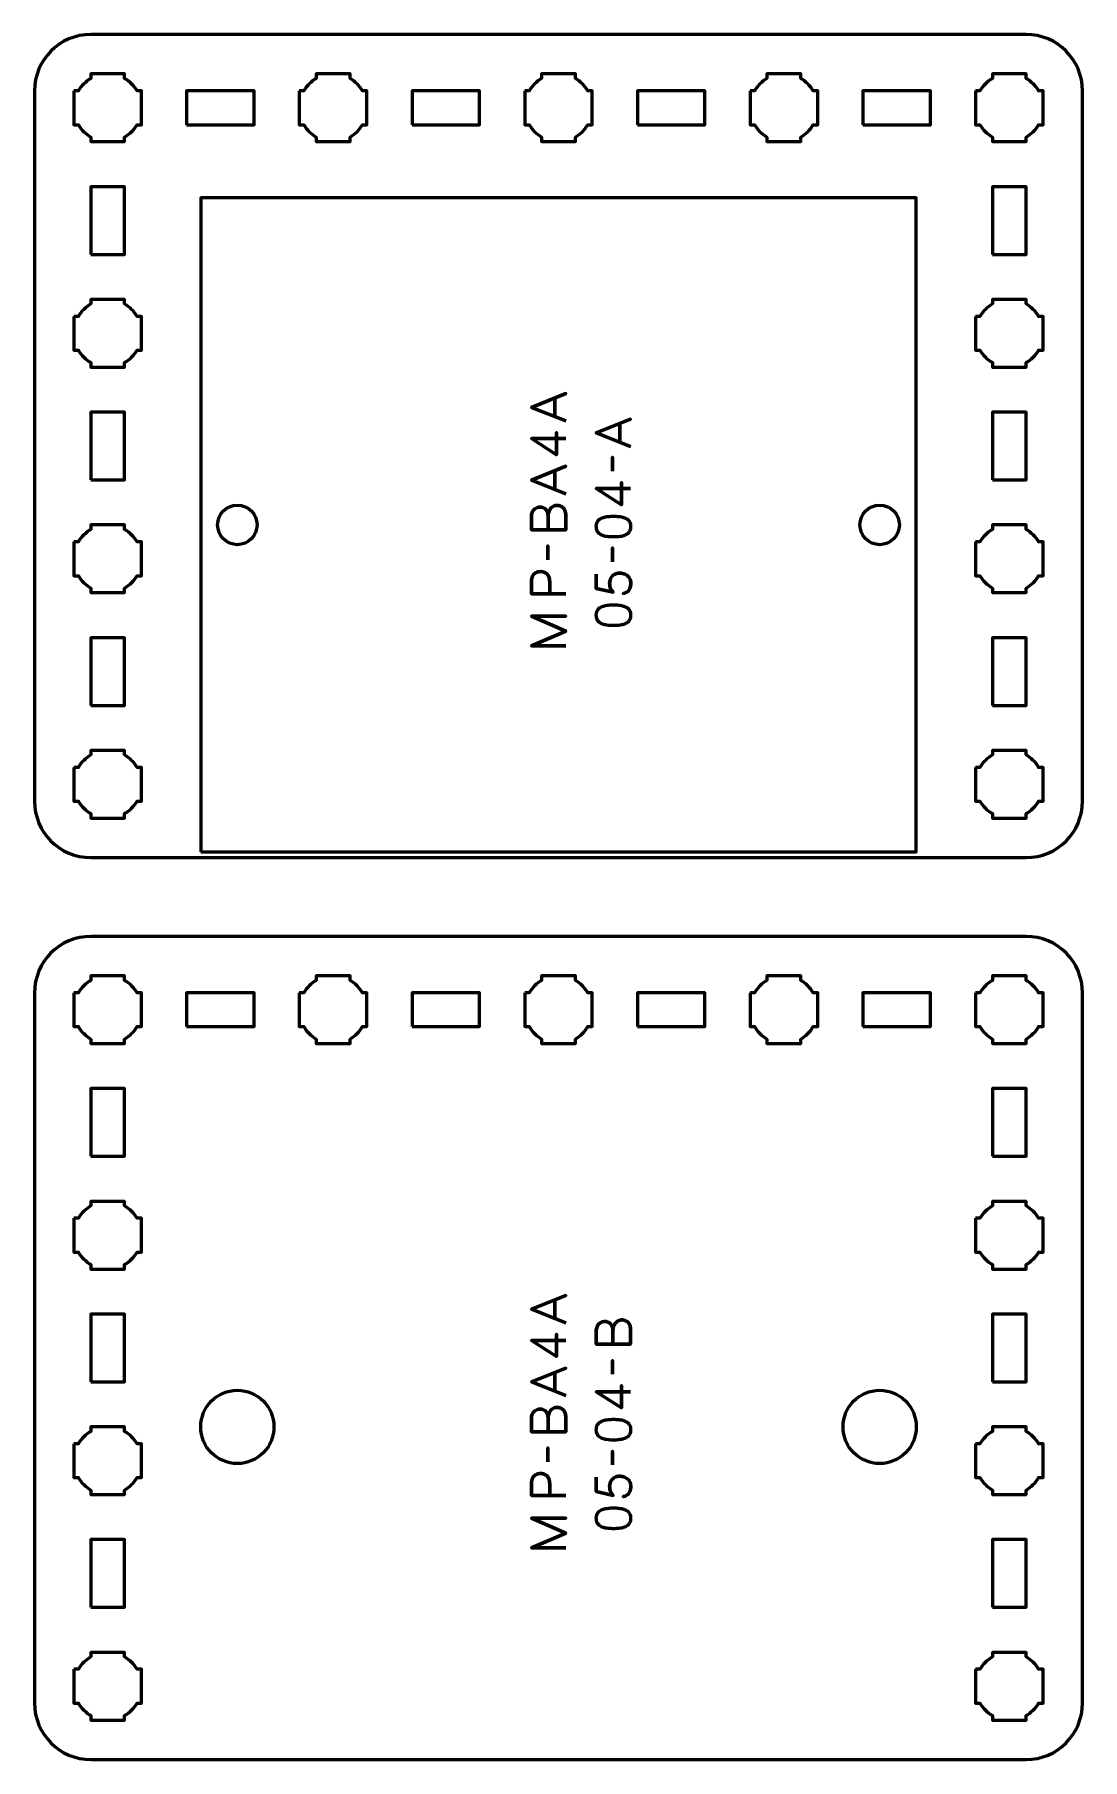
# Model space of a CAD drawing. Header units: centimetres. Extents: x -15.2 to -5.8, y -26.5 to -11.2.
import ezdxf

# ---------------------------------------------------------------- set-up
doc = ezdxf.new("R2010")
doc.units = ezdxf.units.CM
doc.header["$MEASUREMENT"] = 0
doc.layers.add('Layer 1', color=7, linetype='Continuous')

msp = doc.modelspace()

# ---------------------------------------------------------------- linework, layer by layer
at = {"layer": 'Layer 1', "lineweight": 53}
for points in [[(-13.8, -12.00001), (-13.2, -12.00001), (-13.2, -11.70001), (-13.8, -11.70001), (-13.8, -12.00001)], [(-11.8, -12.00001), (-11.2, -12.00001), (-11.2, -11.70001), (-11.8, -11.70001), (-11.8, -12.00001)], [(-9.8, -12.00001), (-9.2, -12.00001), (-9.2, -11.70001), (-9.8, -11.70001), (-9.8, -12.00001)], [(-7.8, -12.00001), (-7.2, -12.00001), (-7.2, -11.70001), (-7.8, -11.70001), (-7.8, -12.00001)], [(-14.65, -13.15001), (-14.35, -13.15001), (-14.35, -12.55001), (-14.65, -12.55001), (-14.65, -13.15001)], [(-6.65, -13.15001), (-6.35, -13.15001), (-6.35, -12.55001), (-6.65, -12.55001), (-6.65, -13.15001)], [(-14.65, -15.15001), (-14.35, -15.15001), (-14.35, -14.55001), (-14.65, -14.55001), (-14.65, -15.15001)], [(-6.65, -15.15001), (-6.35, -15.15001), (-6.35, -14.55001), (-6.65, -14.55001), (-6.65, -15.15001)], [(-14.65, -17.15001), (-14.35, -17.15001), (-14.35, -16.55001), (-14.65, -16.55001), (-14.65, -17.15001)], [(-6.65, -17.15001), (-6.35, -17.15001), (-6.35, -16.55001), (-6.65, -16.55001), (-6.65, -17.15001)], [(-13.8, -20.00001), (-13.2, -20.00001), (-13.2, -19.70001), (-13.8, -19.70001), (-13.8, -20.00001)], [(-11.8, -20.00001), (-11.2, -20.00001), (-11.2, -19.70001), (-11.8, -19.70001), (-11.8, -20.00001)], [(-9.8, -20.00001), (-9.2, -20.00001), (-9.2, -19.70001), (-9.8, -19.70001), (-9.8, -20.00001)], [(-7.8, -20.00001), (-7.2, -20.00001), (-7.2, -19.70001), (-7.8, -19.70001), (-7.8, -20.00001)], [(-14.65, -21.15001), (-14.35, -21.15001), (-14.35, -20.55001), (-14.65, -20.55001), (-14.65, -21.15001)], [(-6.65, -21.15001), (-6.35, -21.15001), (-6.35, -20.55001), (-6.65, -20.55001), (-6.65, -21.15001)], [(-14.65, -23.15001), (-14.35, -23.15001), (-14.35, -22.55001), (-14.65, -22.55001), (-14.65, -23.15001)], [(-6.65, -23.15001), (-6.35, -23.15001), (-6.35, -22.55001), (-6.65, -22.55001), (-6.65, -23.15001)], [(-14.65, -25.15001), (-14.35, -25.15001), (-14.35, -24.55001), (-14.65, -24.55001), (-14.65, -25.15001)], [(-6.65, -25.15001), (-6.35, -25.15001), (-6.35, -24.55001), (-6.65, -24.55001), (-6.65, -25.15001)]]:
    msp.add_lwpolyline(points, close=True, dxfattribs=at)
at = {"layer": 'Layer 1', "color": 5, "lineweight": 53}
msp.add_ellipse((-13.35, -15.55), major_axis=(0, 0.175), ratio=1, dxfattribs=at)
at = {"layer": 'Layer 1', "lineweight": 53}
for centre, major_axis in [((-13.35, -15.55), (0, 0.175)), ((-7.65, -15.55), (0, 0.175)), ((-13.35, -23.55), (0, 0.325)), ((-7.65, -23.55), (0, 0.325))]:
    msp.add_ellipse(centre, major_axis=major_axis, ratio=1, dxfattribs=at)
for points, knots in [([(-15.15, -18.00001), (-15.15, -18.00001), (-15.15, -11.70001), (-15.15, -11.70001), (-15.15, -11.70001), (-15.15, -11.42392), (-14.92609, -11.20001), (-14.65, -11.20001), (-14.65, -11.20001), (-14.65, -11.20001), (-6.35, -11.20001), (-6.35, -11.20001), (-6.35, -11.20001), (-6.07391, -11.20001), (-5.85, -11.42392), (-5.85, -11.70001), (-5.85, -11.70001), (-5.85, -11.70001), (-5.85, -18.00001), (-5.85, -18.00001), (-5.85, -18.00001), (-5.85, -18.2761), (-6.07391, -18.50001), (-6.35, -18.50001), (-6.35, -18.50001), (-6.35, -18.50001), (-14.65, -18.50001), (-14.65, -18.50001), (-14.65, -18.50001), (-14.92609, -18.50001), (-15.15, -18.2761), (-15.15, -18.00001)], [0, 0, 0, 0, 0.125, 0.125, 0.125, 0.125, 0.25, 0.25, 0.25, 0.25, 0.375, 0.375, 0.375, 0.375, 0.5, 0.5, 0.5, 0.5, 0.625, 0.625, 0.625, 0.625, 0.75, 0.75, 0.75, 0.75, 0.875, 0.875, 0.875, 0.875, 1, 1, 1, 1]), ([(-14.8, -11.70001), (-14.8, -11.70001), (-14.75985, -11.70001), (-14.75985, -11.70001), (-14.75985, -11.70001), (-14.7335, -11.65448), (-14.69553, -11.61651), (-14.65, -11.59016), (-14.65, -11.59016), (-14.65, -11.59016), (-14.65, -11.55001), (-14.65, -11.55001), (-14.65, -11.55001), (-14.65, -11.55001), (-14.5, -11.55001), (-14.5, -11.55001), (-14.5, -11.55001), (-14.5, -11.55001), (-14.35, -11.55001), (-14.35, -11.55001), (-14.35, -11.55001), (-14.35, -11.55001), (-14.35, -11.59016), (-14.35, -11.59016), (-14.35, -11.59016), (-14.30447, -11.61651), (-14.2665, -11.65448), (-14.24015, -11.70001), (-14.24015, -11.70001), (-14.24015, -11.70001), (-14.2, -11.70001), (-14.2, -11.70001), (-14.2, -11.70001), (-14.2, -11.70001), (-14.2, -11.85001), (-14.2, -11.85001), (-14.2, -11.85001), (-14.2, -11.85001), (-14.2, -12.00001), (-14.2, -12.00001), (-14.2, -12.00001), (-14.2, -12.00001), (-14.24015, -12.00001), (-14.24015, -12.00001), (-14.24015, -12.00001), (-14.2665, -12.04554), (-14.30447, -12.08351), (-14.35, -12.10986), (-14.35, -12.10986), (-14.35, -12.10986), (-14.35, -12.15001), (-14.35, -12.15001), (-14.35, -12.15001), (-14.35, -12.15001), (-14.5, -12.15001), (-14.5, -12.15001), (-14.5, -12.15001), (-14.5, -12.15001), (-14.65, -12.15001), (-14.65, -12.15001), (-14.65, -12.15001), (-14.65, -12.15001), (-14.65, -12.10986), (-14.65, -12.10986), (-14.65, -12.10986), (-14.69553, -12.08351), (-14.7335, -12.04554), (-14.75985, -12.00001), (-14.75985, -12.00001), (-14.75985, -12.00001), (-14.8, -12.00001), (-14.8, -12.00001), (-14.8, -12.00001), (-14.8, -12.00001), (-14.8, -11.85001), (-14.8, -11.85001), (-14.8, -11.85001), (-14.8, -11.85001), (-14.8, -11.70001), (-14.8, -11.70001)], [0, 0, 0, 0, 0.05, 0.05, 0.05, 0.05, 0.1, 0.1, 0.1, 0.1, 0.15, 0.15, 0.15, 0.15, 0.2, 0.2, 0.2, 0.2, 0.25, 0.25, 0.25, 0.25, 0.3, 0.3, 0.3, 0.3, 0.35, 0.35, 0.35, 0.35, 0.4, 0.4, 0.4, 0.4, 0.45, 0.45, 0.45, 0.45, 0.5, 0.5, 0.5, 0.5, 0.55, 0.55, 0.55, 0.55, 0.6, 0.6, 0.6, 0.6, 0.65, 0.65, 0.65, 0.65, 0.7, 0.7, 0.7, 0.7, 0.75, 0.75, 0.75, 0.75, 0.8, 0.8, 0.8, 0.8, 0.85, 0.85, 0.85, 0.85, 0.9, 0.9, 0.9, 0.9, 0.95, 0.95, 0.95, 0.95, 1, 1, 1, 1]), ([(-12.8, -11.70001), (-12.8, -11.70001), (-12.75985, -11.70001), (-12.75985, -11.70001), (-12.75985, -11.70001), (-12.7335, -11.65448), (-12.69553, -11.61651), (-12.65, -11.59016), (-12.65, -11.59016), (-12.65, -11.59016), (-12.65, -11.55001), (-12.65, -11.55001), (-12.65, -11.55001), (-12.65, -11.55001), (-12.5, -11.55001), (-12.5, -11.55001), (-12.5, -11.55001), (-12.5, -11.55001), (-12.35, -11.55001), (-12.35, -11.55001), (-12.35, -11.55001), (-12.35, -11.55001), (-12.35, -11.59016), (-12.35, -11.59016), (-12.35, -11.59016), (-12.30447, -11.61651), (-12.2665, -11.65448), (-12.24015, -11.70001), (-12.24015, -11.70001), (-12.24015, -11.70001), (-12.2, -11.70001), (-12.2, -11.70001), (-12.2, -11.70001), (-12.2, -11.70001), (-12.2, -11.85001), (-12.2, -11.85001), (-12.2, -11.85001), (-12.2, -11.85001), (-12.2, -12.00001), (-12.2, -12.00001), (-12.2, -12.00001), (-12.2, -12.00001), (-12.24015, -12.00001), (-12.24015, -12.00001), (-12.24015, -12.00001), (-12.2665, -12.04554), (-12.30447, -12.08351), (-12.35, -12.10986), (-12.35, -12.10986), (-12.35, -12.10986), (-12.35, -12.15001), (-12.35, -12.15001), (-12.35, -12.15001), (-12.35, -12.15001), (-12.5, -12.15001), (-12.5, -12.15001), (-12.5, -12.15001), (-12.5, -12.15001), (-12.65, -12.15001), (-12.65, -12.15001), (-12.65, -12.15001), (-12.65, -12.15001), (-12.65, -12.10986), (-12.65, -12.10986), (-12.65, -12.10986), (-12.69553, -12.08351), (-12.7335, -12.04554), (-12.75985, -12.00001), (-12.75985, -12.00001), (-12.75985, -12.00001), (-12.8, -12.00001), (-12.8, -12.00001), (-12.8, -12.00001), (-12.8, -12.00001), (-12.8, -11.85001), (-12.8, -11.85001), (-12.8, -11.85001), (-12.8, -11.85001), (-12.8, -11.70001), (-12.8, -11.70001)], [0, 0, 0, 0, 0.05, 0.05, 0.05, 0.05, 0.1, 0.1, 0.1, 0.1, 0.15, 0.15, 0.15, 0.15, 0.2, 0.2, 0.2, 0.2, 0.25, 0.25, 0.25, 0.25, 0.3, 0.3, 0.3, 0.3, 0.35, 0.35, 0.35, 0.35, 0.4, 0.4, 0.4, 0.4, 0.45, 0.45, 0.45, 0.45, 0.5, 0.5, 0.5, 0.5, 0.55, 0.55, 0.55, 0.55, 0.6, 0.6, 0.6, 0.6, 0.65, 0.65, 0.65, 0.65, 0.7, 0.7, 0.7, 0.7, 0.75, 0.75, 0.75, 0.75, 0.8, 0.8, 0.8, 0.8, 0.85, 0.85, 0.85, 0.85, 0.9, 0.9, 0.9, 0.9, 0.95, 0.95, 0.95, 0.95, 1, 1, 1, 1]), ([(-10.8, -11.70001), (-10.8, -11.70001), (-10.75985, -11.70001), (-10.75985, -11.70001), (-10.75985, -11.70001), (-10.7335, -11.65448), (-10.69553, -11.61651), (-10.65, -11.59016), (-10.65, -11.59016), (-10.65, -11.59016), (-10.65, -11.55001), (-10.65, -11.55001), (-10.65, -11.55001), (-10.65, -11.55001), (-10.5, -11.55001), (-10.5, -11.55001), (-10.5, -11.55001), (-10.5, -11.55001), (-10.35, -11.55001), (-10.35, -11.55001), (-10.35, -11.55001), (-10.35, -11.55001), (-10.35, -11.59016), (-10.35, -11.59016), (-10.35, -11.59016), (-10.30447, -11.61651), (-10.2665, -11.65448), (-10.24015, -11.70001), (-10.24015, -11.70001), (-10.24015, -11.70001), (-10.2, -11.70001), (-10.2, -11.70001), (-10.2, -11.70001), (-10.2, -11.70001), (-10.2, -11.85001), (-10.2, -11.85001), (-10.2, -11.85001), (-10.2, -11.85001), (-10.2, -12.00001), (-10.2, -12.00001), (-10.2, -12.00001), (-10.2, -12.00001), (-10.24015, -12.00001), (-10.24015, -12.00001), (-10.24015, -12.00001), (-10.2665, -12.04554), (-10.30447, -12.08351), (-10.35, -12.10986), (-10.35, -12.10986), (-10.35, -12.10986), (-10.35, -12.15001), (-10.35, -12.15001), (-10.35, -12.15001), (-10.35, -12.15001), (-10.5, -12.15001), (-10.5, -12.15001), (-10.5, -12.15001), (-10.5, -12.15001), (-10.65, -12.15001), (-10.65, -12.15001), (-10.65, -12.15001), (-10.65, -12.15001), (-10.65, -12.10986), (-10.65, -12.10986), (-10.65, -12.10986), (-10.69553, -12.08351), (-10.7335, -12.04554), (-10.75985, -12.00001), (-10.75985, -12.00001), (-10.75985, -12.00001), (-10.8, -12.00001), (-10.8, -12.00001), (-10.8, -12.00001), (-10.8, -12.00001), (-10.8, -11.85001), (-10.8, -11.85001), (-10.8, -11.85001), (-10.8, -11.85001), (-10.8, -11.70001), (-10.8, -11.70001)], [0, 0, 0, 0, 0.05, 0.05, 0.05, 0.05, 0.1, 0.1, 0.1, 0.1, 0.15, 0.15, 0.15, 0.15, 0.2, 0.2, 0.2, 0.2, 0.25, 0.25, 0.25, 0.25, 0.3, 0.3, 0.3, 0.3, 0.35, 0.35, 0.35, 0.35, 0.4, 0.4, 0.4, 0.4, 0.45, 0.45, 0.45, 0.45, 0.5, 0.5, 0.5, 0.5, 0.55, 0.55, 0.55, 0.55, 0.6, 0.6, 0.6, 0.6, 0.65, 0.65, 0.65, 0.65, 0.7, 0.7, 0.7, 0.7, 0.75, 0.75, 0.75, 0.75, 0.8, 0.8, 0.8, 0.8, 0.85, 0.85, 0.85, 0.85, 0.9, 0.9, 0.9, 0.9, 0.95, 0.95, 0.95, 0.95, 1, 1, 1, 1]), ([(-8.8, -11.70001), (-8.8, -11.70001), (-8.75985, -11.70001), (-8.75985, -11.70001), (-8.75985, -11.70001), (-8.7335, -11.65448), (-8.69553, -11.61651), (-8.65, -11.59016), (-8.65, -11.59016), (-8.65, -11.59016), (-8.65, -11.55001), (-8.65, -11.55001), (-8.65, -11.55001), (-8.65, -11.55001), (-8.5, -11.55001), (-8.5, -11.55001), (-8.5, -11.55001), (-8.5, -11.55001), (-8.35, -11.55001), (-8.35, -11.55001), (-8.35, -11.55001), (-8.35, -11.55001), (-8.35, -11.59016), (-8.35, -11.59016), (-8.35, -11.59016), (-8.30447, -11.61651), (-8.2665, -11.65448), (-8.24015, -11.70001), (-8.24015, -11.70001), (-8.24015, -11.70001), (-8.2, -11.70001), (-8.2, -11.70001), (-8.2, -11.70001), (-8.2, -11.70001), (-8.2, -11.85001), (-8.2, -11.85001), (-8.2, -11.85001), (-8.2, -11.85001), (-8.2, -12.00001), (-8.2, -12.00001), (-8.2, -12.00001), (-8.2, -12.00001), (-8.24015, -12.00001), (-8.24015, -12.00001), (-8.24015, -12.00001), (-8.2665, -12.04554), (-8.30447, -12.08351), (-8.35, -12.10986), (-8.35, -12.10986), (-8.35, -12.10986), (-8.35, -12.15001), (-8.35, -12.15001), (-8.35, -12.15001), (-8.35, -12.15001), (-8.5, -12.15001), (-8.5, -12.15001), (-8.5, -12.15001), (-8.5, -12.15001), (-8.65, -12.15001), (-8.65, -12.15001), (-8.65, -12.15001), (-8.65, -12.15001), (-8.65, -12.10986), (-8.65, -12.10986), (-8.65, -12.10986), (-8.69553, -12.08351), (-8.7335, -12.04554), (-8.75985, -12.00001), (-8.75985, -12.00001), (-8.75985, -12.00001), (-8.8, -12.00001), (-8.8, -12.00001), (-8.8, -12.00001), (-8.8, -12.00001), (-8.8, -11.85001), (-8.8, -11.85001), (-8.8, -11.85001), (-8.8, -11.85001), (-8.8, -11.70001), (-8.8, -11.70001)], [0, 0, 0, 0, 0.05, 0.05, 0.05, 0.05, 0.1, 0.1, 0.1, 0.1, 0.15, 0.15, 0.15, 0.15, 0.2, 0.2, 0.2, 0.2, 0.25, 0.25, 0.25, 0.25, 0.3, 0.3, 0.3, 0.3, 0.35, 0.35, 0.35, 0.35, 0.4, 0.4, 0.4, 0.4, 0.45, 0.45, 0.45, 0.45, 0.5, 0.5, 0.5, 0.5, 0.55, 0.55, 0.55, 0.55, 0.6, 0.6, 0.6, 0.6, 0.65, 0.65, 0.65, 0.65, 0.7, 0.7, 0.7, 0.7, 0.75, 0.75, 0.75, 0.75, 0.8, 0.8, 0.8, 0.8, 0.85, 0.85, 0.85, 0.85, 0.9, 0.9, 0.9, 0.9, 0.95, 0.95, 0.95, 0.95, 1, 1, 1, 1]), ([(-6.8, -11.70001), (-6.8, -11.70001), (-6.75985, -11.70001), (-6.75985, -11.70001), (-6.75985, -11.70001), (-6.7335, -11.65448), (-6.69553, -11.61651), (-6.65, -11.59016), (-6.65, -11.59016), (-6.65, -11.59016), (-6.65, -11.55001), (-6.65, -11.55001), (-6.65, -11.55001), (-6.65, -11.55001), (-6.5, -11.55001), (-6.5, -11.55001), (-6.5, -11.55001), (-6.5, -11.55001), (-6.35, -11.55001), (-6.35, -11.55001), (-6.35, -11.55001), (-6.35, -11.55001), (-6.35, -11.59016), (-6.35, -11.59016), (-6.35, -11.59016), (-6.30447, -11.61651), (-6.2665, -11.65448), (-6.24015, -11.70001), (-6.24015, -11.70001), (-6.24015, -11.70001), (-6.2, -11.70001), (-6.2, -11.70001), (-6.2, -11.70001), (-6.2, -11.70001), (-6.2, -11.85001), (-6.2, -11.85001), (-6.2, -11.85001), (-6.2, -11.85001), (-6.2, -12.00001), (-6.2, -12.00001), (-6.2, -12.00001), (-6.2, -12.00001), (-6.24015, -12.00001), (-6.24015, -12.00001), (-6.24015, -12.00001), (-6.2665, -12.04554), (-6.30447, -12.08351), (-6.35, -12.10986), (-6.35, -12.10986), (-6.35, -12.10986), (-6.35, -12.15001), (-6.35, -12.15001), (-6.35, -12.15001), (-6.35, -12.15001), (-6.5, -12.15001), (-6.5, -12.15001), (-6.5, -12.15001), (-6.5, -12.15001), (-6.65, -12.15001), (-6.65, -12.15001), (-6.65, -12.15001), (-6.65, -12.15001), (-6.65, -12.10986), (-6.65, -12.10986), (-6.65, -12.10986), (-6.69553, -12.08351), (-6.7335, -12.04554), (-6.75985, -12.00001), (-6.75985, -12.00001), (-6.75985, -12.00001), (-6.8, -12.00001), (-6.8, -12.00001), (-6.8, -12.00001), (-6.8, -12.00001), (-6.8, -11.85001), (-6.8, -11.85001), (-6.8, -11.85001), (-6.8, -11.85001), (-6.8, -11.70001), (-6.8, -11.70001)], [0, 0, 0, 0, 0.05, 0.05, 0.05, 0.05, 0.1, 0.1, 0.1, 0.1, 0.15, 0.15, 0.15, 0.15, 0.2, 0.2, 0.2, 0.2, 0.25, 0.25, 0.25, 0.25, 0.3, 0.3, 0.3, 0.3, 0.35, 0.35, 0.35, 0.35, 0.4, 0.4, 0.4, 0.4, 0.45, 0.45, 0.45, 0.45, 0.5, 0.5, 0.5, 0.5, 0.55, 0.55, 0.55, 0.55, 0.6, 0.6, 0.6, 0.6, 0.65, 0.65, 0.65, 0.65, 0.7, 0.7, 0.7, 0.7, 0.75, 0.75, 0.75, 0.75, 0.8, 0.8, 0.8, 0.8, 0.85, 0.85, 0.85, 0.85, 0.9, 0.9, 0.9, 0.9, 0.95, 0.95, 0.95, 0.95, 1, 1, 1, 1]), ([(-14.8, -13.70001), (-14.8, -13.70001), (-14.75985, -13.70001), (-14.75985, -13.70001), (-14.75985, -13.70001), (-14.7335, -13.65448), (-14.69553, -13.61651), (-14.65, -13.59016), (-14.65, -13.59016), (-14.65, -13.59016), (-14.65, -13.55001), (-14.65, -13.55001), (-14.65, -13.55001), (-14.65, -13.55001), (-14.5, -13.55001), (-14.5, -13.55001), (-14.5, -13.55001), (-14.5, -13.55001), (-14.35, -13.55001), (-14.35, -13.55001), (-14.35, -13.55001), (-14.35, -13.55001), (-14.35, -13.59016), (-14.35, -13.59016), (-14.35, -13.59016), (-14.30447, -13.61651), (-14.2665, -13.65448), (-14.24015, -13.70001), (-14.24015, -13.70001), (-14.24015, -13.70001), (-14.2, -13.70001), (-14.2, -13.70001), (-14.2, -13.70001), (-14.2, -13.70001), (-14.2, -13.85001), (-14.2, -13.85001), (-14.2, -13.85001), (-14.2, -13.85001), (-14.2, -14.00001), (-14.2, -14.00001), (-14.2, -14.00001), (-14.2, -14.00001), (-14.24015, -14.00001), (-14.24015, -14.00001), (-14.24015, -14.00001), (-14.2665, -14.04554), (-14.30447, -14.08351), (-14.35, -14.10986), (-14.35, -14.10986), (-14.35, -14.10986), (-14.35, -14.15001), (-14.35, -14.15001), (-14.35, -14.15001), (-14.35, -14.15001), (-14.5, -14.15001), (-14.5, -14.15001), (-14.5, -14.15001), (-14.5, -14.15001), (-14.65, -14.15001), (-14.65, -14.15001), (-14.65, -14.15001), (-14.65, -14.15001), (-14.65, -14.10986), (-14.65, -14.10986), (-14.65, -14.10986), (-14.69553, -14.08351), (-14.7335, -14.04554), (-14.75985, -14.00001), (-14.75985, -14.00001), (-14.75985, -14.00001), (-14.8, -14.00001), (-14.8, -14.00001), (-14.8, -14.00001), (-14.8, -14.00001), (-14.8, -13.85001), (-14.8, -13.85001), (-14.8, -13.85001), (-14.8, -13.85001), (-14.8, -13.70001), (-14.8, -13.70001)], [0, 0, 0, 0, 0.05, 0.05, 0.05, 0.05, 0.1, 0.1, 0.1, 0.1, 0.15, 0.15, 0.15, 0.15, 0.2, 0.2, 0.2, 0.2, 0.25, 0.25, 0.25, 0.25, 0.3, 0.3, 0.3, 0.3, 0.35, 0.35, 0.35, 0.35, 0.4, 0.4, 0.4, 0.4, 0.45, 0.45, 0.45, 0.45, 0.5, 0.5, 0.5, 0.5, 0.55, 0.55, 0.55, 0.55, 0.6, 0.6, 0.6, 0.6, 0.65, 0.65, 0.65, 0.65, 0.7, 0.7, 0.7, 0.7, 0.75, 0.75, 0.75, 0.75, 0.8, 0.8, 0.8, 0.8, 0.85, 0.85, 0.85, 0.85, 0.9, 0.9, 0.9, 0.9, 0.95, 0.95, 0.95, 0.95, 1, 1, 1, 1]), ([(-6.8, -13.70001), (-6.8, -13.70001), (-6.75985, -13.70001), (-6.75985, -13.70001), (-6.75985, -13.70001), (-6.7335, -13.65448), (-6.69553, -13.61651), (-6.65, -13.59016), (-6.65, -13.59016), (-6.65, -13.59016), (-6.65, -13.55001), (-6.65, -13.55001), (-6.65, -13.55001), (-6.65, -13.55001), (-6.5, -13.55001), (-6.5, -13.55001), (-6.5, -13.55001), (-6.5, -13.55001), (-6.35, -13.55001), (-6.35, -13.55001), (-6.35, -13.55001), (-6.35, -13.55001), (-6.35, -13.59016), (-6.35, -13.59016), (-6.35, -13.59016), (-6.30447, -13.61651), (-6.2665, -13.65448), (-6.24015, -13.70001), (-6.24015, -13.70001), (-6.24015, -13.70001), (-6.2, -13.70001), (-6.2, -13.70001), (-6.2, -13.70001), (-6.2, -13.70001), (-6.2, -13.85001), (-6.2, -13.85001), (-6.2, -13.85001), (-6.2, -13.85001), (-6.2, -14.00001), (-6.2, -14.00001), (-6.2, -14.00001), (-6.2, -14.00001), (-6.24015, -14.00001), (-6.24015, -14.00001), (-6.24015, -14.00001), (-6.2665, -14.04554), (-6.30447, -14.08351), (-6.35, -14.10986), (-6.35, -14.10986), (-6.35, -14.10986), (-6.35, -14.15001), (-6.35, -14.15001), (-6.35, -14.15001), (-6.35, -14.15001), (-6.5, -14.15001), (-6.5, -14.15001), (-6.5, -14.15001), (-6.5, -14.15001), (-6.65, -14.15001), (-6.65, -14.15001), (-6.65, -14.15001), (-6.65, -14.15001), (-6.65, -14.10986), (-6.65, -14.10986), (-6.65, -14.10986), (-6.69553, -14.08351), (-6.7335, -14.04554), (-6.75985, -14.00001), (-6.75985, -14.00001), (-6.75985, -14.00001), (-6.8, -14.00001), (-6.8, -14.00001), (-6.8, -14.00001), (-6.8, -14.00001), (-6.8, -13.85001), (-6.8, -13.85001), (-6.8, -13.85001), (-6.8, -13.85001), (-6.8, -13.70001), (-6.8, -13.70001)], [0, 0, 0, 0, 0.05, 0.05, 0.05, 0.05, 0.1, 0.1, 0.1, 0.1, 0.15, 0.15, 0.15, 0.15, 0.2, 0.2, 0.2, 0.2, 0.25, 0.25, 0.25, 0.25, 0.3, 0.3, 0.3, 0.3, 0.35, 0.35, 0.35, 0.35, 0.4, 0.4, 0.4, 0.4, 0.45, 0.45, 0.45, 0.45, 0.5, 0.5, 0.5, 0.5, 0.55, 0.55, 0.55, 0.55, 0.6, 0.6, 0.6, 0.6, 0.65, 0.65, 0.65, 0.65, 0.7, 0.7, 0.7, 0.7, 0.75, 0.75, 0.75, 0.75, 0.8, 0.8, 0.8, 0.8, 0.85, 0.85, 0.85, 0.85, 0.9, 0.9, 0.9, 0.9, 0.95, 0.95, 0.95, 0.95, 1, 1, 1, 1]), ([(-14.8, -15.70001), (-14.8, -15.70001), (-14.75985, -15.70001), (-14.75985, -15.70001), (-14.75985, -15.70001), (-14.7335, -15.65448), (-14.69553, -15.61651), (-14.65, -15.59016), (-14.65, -15.59016), (-14.65, -15.59016), (-14.65, -15.55001), (-14.65, -15.55001), (-14.65, -15.55001), (-14.65, -15.55001), (-14.5, -15.55001), (-14.5, -15.55001), (-14.5, -15.55001), (-14.5, -15.55001), (-14.35, -15.55001), (-14.35, -15.55001), (-14.35, -15.55001), (-14.35, -15.55001), (-14.35, -15.59016), (-14.35, -15.59016), (-14.35, -15.59016), (-14.30447, -15.61651), (-14.2665, -15.65448), (-14.24015, -15.70001), (-14.24015, -15.70001), (-14.24015, -15.70001), (-14.2, -15.70001), (-14.2, -15.70001), (-14.2, -15.70001), (-14.2, -15.70001), (-14.2, -15.85001), (-14.2, -15.85001), (-14.2, -15.85001), (-14.2, -15.85001), (-14.2, -16.00001), (-14.2, -16.00001), (-14.2, -16.00001), (-14.2, -16.00001), (-14.24015, -16.00001), (-14.24015, -16.00001), (-14.24015, -16.00001), (-14.2665, -16.04554), (-14.30447, -16.08351), (-14.35, -16.10986), (-14.35, -16.10986), (-14.35, -16.10986), (-14.35, -16.15001), (-14.35, -16.15001), (-14.35, -16.15001), (-14.35, -16.15001), (-14.5, -16.15001), (-14.5, -16.15001), (-14.5, -16.15001), (-14.5, -16.15001), (-14.65, -16.15001), (-14.65, -16.15001), (-14.65, -16.15001), (-14.65, -16.15001), (-14.65, -16.10986), (-14.65, -16.10986), (-14.65, -16.10986), (-14.69553, -16.08351), (-14.7335, -16.04554), (-14.75985, -16.00001), (-14.75985, -16.00001), (-14.75985, -16.00001), (-14.8, -16.00001), (-14.8, -16.00001), (-14.8, -16.00001), (-14.8, -16.00001), (-14.8, -15.85001), (-14.8, -15.85001), (-14.8, -15.85001), (-14.8, -15.85001), (-14.8, -15.70001), (-14.8, -15.70001)], [0, 0, 0, 0, 0.05, 0.05, 0.05, 0.05, 0.1, 0.1, 0.1, 0.1, 0.15, 0.15, 0.15, 0.15, 0.2, 0.2, 0.2, 0.2, 0.25, 0.25, 0.25, 0.25, 0.3, 0.3, 0.3, 0.3, 0.35, 0.35, 0.35, 0.35, 0.4, 0.4, 0.4, 0.4, 0.45, 0.45, 0.45, 0.45, 0.5, 0.5, 0.5, 0.5, 0.55, 0.55, 0.55, 0.55, 0.6, 0.6, 0.6, 0.6, 0.65, 0.65, 0.65, 0.65, 0.7, 0.7, 0.7, 0.7, 0.75, 0.75, 0.75, 0.75, 0.8, 0.8, 0.8, 0.8, 0.85, 0.85, 0.85, 0.85, 0.9, 0.9, 0.9, 0.9, 0.95, 0.95, 0.95, 0.95, 1, 1, 1, 1]), ([(-6.8, -15.70001), (-6.8, -15.70001), (-6.75985, -15.70001), (-6.75985, -15.70001), (-6.75985, -15.70001), (-6.7335, -15.65448), (-6.69553, -15.61651), (-6.65, -15.59016), (-6.65, -15.59016), (-6.65, -15.59016), (-6.65, -15.55001), (-6.65, -15.55001), (-6.65, -15.55001), (-6.65, -15.55001), (-6.5, -15.55001), (-6.5, -15.55001), (-6.5, -15.55001), (-6.5, -15.55001), (-6.35, -15.55001), (-6.35, -15.55001), (-6.35, -15.55001), (-6.35, -15.55001), (-6.35, -15.59016), (-6.35, -15.59016), (-6.35, -15.59016), (-6.30447, -15.61651), (-6.2665, -15.65448), (-6.24015, -15.70001), (-6.24015, -15.70001), (-6.24015, -15.70001), (-6.2, -15.70001), (-6.2, -15.70001), (-6.2, -15.70001), (-6.2, -15.70001), (-6.2, -15.85001), (-6.2, -15.85001), (-6.2, -15.85001), (-6.2, -15.85001), (-6.2, -16.00001), (-6.2, -16.00001), (-6.2, -16.00001), (-6.2, -16.00001), (-6.24015, -16.00001), (-6.24015, -16.00001), (-6.24015, -16.00001), (-6.2665, -16.04554), (-6.30447, -16.08351), (-6.35, -16.10986), (-6.35, -16.10986), (-6.35, -16.10986), (-6.35, -16.15001), (-6.35, -16.15001), (-6.35, -16.15001), (-6.35, -16.15001), (-6.5, -16.15001), (-6.5, -16.15001), (-6.5, -16.15001), (-6.5, -16.15001), (-6.65, -16.15001), (-6.65, -16.15001), (-6.65, -16.15001), (-6.65, -16.15001), (-6.65, -16.10986), (-6.65, -16.10986), (-6.65, -16.10986), (-6.69553, -16.08351), (-6.7335, -16.04554), (-6.75985, -16.00001), (-6.75985, -16.00001), (-6.75985, -16.00001), (-6.8, -16.00001), (-6.8, -16.00001), (-6.8, -16.00001), (-6.8, -16.00001), (-6.8, -15.85001), (-6.8, -15.85001), (-6.8, -15.85001), (-6.8, -15.85001), (-6.8, -15.70001), (-6.8, -15.70001)], [0, 0, 0, 0, 0.05, 0.05, 0.05, 0.05, 0.1, 0.1, 0.1, 0.1, 0.15, 0.15, 0.15, 0.15, 0.2, 0.2, 0.2, 0.2, 0.25, 0.25, 0.25, 0.25, 0.3, 0.3, 0.3, 0.3, 0.35, 0.35, 0.35, 0.35, 0.4, 0.4, 0.4, 0.4, 0.45, 0.45, 0.45, 0.45, 0.5, 0.5, 0.5, 0.5, 0.55, 0.55, 0.55, 0.55, 0.6, 0.6, 0.6, 0.6, 0.65, 0.65, 0.65, 0.65, 0.7, 0.7, 0.7, 0.7, 0.75, 0.75, 0.75, 0.75, 0.8, 0.8, 0.8, 0.8, 0.85, 0.85, 0.85, 0.85, 0.9, 0.9, 0.9, 0.9, 0.95, 0.95, 0.95, 0.95, 1, 1, 1, 1]), ([(-14.8, -17.70001), (-14.8, -17.70001), (-14.75985, -17.70001), (-14.75985, -17.70001), (-14.75985, -17.70001), (-14.7335, -17.65448), (-14.69553, -17.61651), (-14.65, -17.59016), (-14.65, -17.59016), (-14.65, -17.59016), (-14.65, -17.55001), (-14.65, -17.55001), (-14.65, -17.55001), (-14.65, -17.55001), (-14.5, -17.55001), (-14.5, -17.55001), (-14.5, -17.55001), (-14.5, -17.55001), (-14.35, -17.55001), (-14.35, -17.55001), (-14.35, -17.55001), (-14.35, -17.55001), (-14.35, -17.59016), (-14.35, -17.59016), (-14.35, -17.59016), (-14.30447, -17.61651), (-14.2665, -17.65448), (-14.24015, -17.70001), (-14.24015, -17.70001), (-14.24015, -17.70001), (-14.2, -17.70001), (-14.2, -17.70001), (-14.2, -17.70001), (-14.2, -17.70001), (-14.2, -17.85001), (-14.2, -17.85001), (-14.2, -17.85001), (-14.2, -17.85001), (-14.2, -18.00001), (-14.2, -18.00001), (-14.2, -18.00001), (-14.2, -18.00001), (-14.24015, -18.00001), (-14.24015, -18.00001), (-14.24015, -18.00001), (-14.2665, -18.04554), (-14.30447, -18.08351), (-14.35, -18.10986), (-14.35, -18.10986), (-14.35, -18.10986), (-14.35, -18.15001), (-14.35, -18.15001), (-14.35, -18.15001), (-14.35, -18.15001), (-14.5, -18.15001), (-14.5, -18.15001), (-14.5, -18.15001), (-14.5, -18.15001), (-14.65, -18.15001), (-14.65, -18.15001), (-14.65, -18.15001), (-14.65, -18.15001), (-14.65, -18.10986), (-14.65, -18.10986), (-14.65, -18.10986), (-14.69553, -18.08351), (-14.7335, -18.04554), (-14.75985, -18.00001), (-14.75985, -18.00001), (-14.75985, -18.00001), (-14.8, -18.00001), (-14.8, -18.00001), (-14.8, -18.00001), (-14.8, -18.00001), (-14.8, -17.85001), (-14.8, -17.85001), (-14.8, -17.85001), (-14.8, -17.85001), (-14.8, -17.70001), (-14.8, -17.70001)], [0, 0, 0, 0, 0.05, 0.05, 0.05, 0.05, 0.1, 0.1, 0.1, 0.1, 0.15, 0.15, 0.15, 0.15, 0.2, 0.2, 0.2, 0.2, 0.25, 0.25, 0.25, 0.25, 0.3, 0.3, 0.3, 0.3, 0.35, 0.35, 0.35, 0.35, 0.4, 0.4, 0.4, 0.4, 0.45, 0.45, 0.45, 0.45, 0.5, 0.5, 0.5, 0.5, 0.55, 0.55, 0.55, 0.55, 0.6, 0.6, 0.6, 0.6, 0.65, 0.65, 0.65, 0.65, 0.7, 0.7, 0.7, 0.7, 0.75, 0.75, 0.75, 0.75, 0.8, 0.8, 0.8, 0.8, 0.85, 0.85, 0.85, 0.85, 0.9, 0.9, 0.9, 0.9, 0.95, 0.95, 0.95, 0.95, 1, 1, 1, 1]), ([(-6.8, -17.70001), (-6.8, -17.70001), (-6.75985, -17.70001), (-6.75985, -17.70001), (-6.75985, -17.70001), (-6.7335, -17.65448), (-6.69553, -17.61651), (-6.65, -17.59016), (-6.65, -17.59016), (-6.65, -17.59016), (-6.65, -17.55001), (-6.65, -17.55001), (-6.65, -17.55001), (-6.65, -17.55001), (-6.5, -17.55001), (-6.5, -17.55001), (-6.5, -17.55001), (-6.5, -17.55001), (-6.35, -17.55001), (-6.35, -17.55001), (-6.35, -17.55001), (-6.35, -17.55001), (-6.35, -17.59016), (-6.35, -17.59016), (-6.35, -17.59016), (-6.30447, -17.61651), (-6.2665, -17.65448), (-6.24015, -17.70001), (-6.24015, -17.70001), (-6.24015, -17.70001), (-6.2, -17.70001), (-6.2, -17.70001), (-6.2, -17.70001), (-6.2, -17.70001), (-6.2, -17.85001), (-6.2, -17.85001), (-6.2, -17.85001), (-6.2, -17.85001), (-6.2, -18.00001), (-6.2, -18.00001), (-6.2, -18.00001), (-6.2, -18.00001), (-6.24015, -18.00001), (-6.24015, -18.00001), (-6.24015, -18.00001), (-6.2665, -18.04554), (-6.30447, -18.08351), (-6.35, -18.10986), (-6.35, -18.10986), (-6.35, -18.10986), (-6.35, -18.15001), (-6.35, -18.15001), (-6.35, -18.15001), (-6.35, -18.15001), (-6.5, -18.15001), (-6.5, -18.15001), (-6.5, -18.15001), (-6.5, -18.15001), (-6.65, -18.15001), (-6.65, -18.15001), (-6.65, -18.15001), (-6.65, -18.15001), (-6.65, -18.10986), (-6.65, -18.10986), (-6.65, -18.10986), (-6.69553, -18.08351), (-6.7335, -18.04554), (-6.75985, -18.00001), (-6.75985, -18.00001), (-6.75985, -18.00001), (-6.8, -18.00001), (-6.8, -18.00001), (-6.8, -18.00001), (-6.8, -18.00001), (-6.8, -17.85001), (-6.8, -17.85001), (-6.8, -17.85001), (-6.8, -17.85001), (-6.8, -17.70001), (-6.8, -17.70001)], [0, 0, 0, 0, 0.05, 0.05, 0.05, 0.05, 0.1, 0.1, 0.1, 0.1, 0.15, 0.15, 0.15, 0.15, 0.2, 0.2, 0.2, 0.2, 0.25, 0.25, 0.25, 0.25, 0.3, 0.3, 0.3, 0.3, 0.35, 0.35, 0.35, 0.35, 0.4, 0.4, 0.4, 0.4, 0.45, 0.45, 0.45, 0.45, 0.5, 0.5, 0.5, 0.5, 0.55, 0.55, 0.55, 0.55, 0.6, 0.6, 0.6, 0.6, 0.65, 0.65, 0.65, 0.65, 0.7, 0.7, 0.7, 0.7, 0.75, 0.75, 0.75, 0.75, 0.8, 0.8, 0.8, 0.8, 0.85, 0.85, 0.85, 0.85, 0.9, 0.9, 0.9, 0.9, 0.95, 0.95, 0.95, 0.95, 1, 1, 1, 1]), ([(-15.15, -26.00001), (-15.15, -26.00001), (-15.15, -19.70001), (-15.15, -19.70001), (-15.15, -19.70001), (-15.15, -19.42392), (-14.92609, -19.20001), (-14.65, -19.20001), (-14.65, -19.20001), (-14.65, -19.20001), (-6.35, -19.20001), (-6.35, -19.20001), (-6.35, -19.20001), (-6.07391, -19.20001), (-5.85, -19.42392), (-5.85, -19.70001), (-5.85, -19.70001), (-5.85, -19.70001), (-5.85, -26.00001), (-5.85, -26.00001), (-5.85, -26.00001), (-5.85, -26.2761), (-6.07391, -26.50001), (-6.35, -26.50001), (-6.35, -26.50001), (-6.35, -26.50001), (-14.65, -26.50001), (-14.65, -26.50001), (-14.65, -26.50001), (-14.92609, -26.50001), (-15.15, -26.2761), (-15.15, -26.00001)], [0, 0, 0, 0, 0.125, 0.125, 0.125, 0.125, 0.25, 0.25, 0.25, 0.25, 0.375, 0.375, 0.375, 0.375, 0.5, 0.5, 0.5, 0.5, 0.625, 0.625, 0.625, 0.625, 0.75, 0.75, 0.75, 0.75, 0.875, 0.875, 0.875, 0.875, 1, 1, 1, 1]), ([(-14.8, -19.70001), (-14.8, -19.70001), (-14.75985, -19.70001), (-14.75985, -19.70001), (-14.75985, -19.70001), (-14.7335, -19.65448), (-14.69553, -19.61651), (-14.65, -19.59016), (-14.65, -19.59016), (-14.65, -19.59016), (-14.65, -19.55001), (-14.65, -19.55001), (-14.65, -19.55001), (-14.65, -19.55001), (-14.5, -19.55001), (-14.5, -19.55001), (-14.5, -19.55001), (-14.5, -19.55001), (-14.35, -19.55001), (-14.35, -19.55001), (-14.35, -19.55001), (-14.35, -19.55001), (-14.35, -19.59016), (-14.35, -19.59016), (-14.35, -19.59016), (-14.30447, -19.61651), (-14.2665, -19.65448), (-14.24015, -19.70001), (-14.24015, -19.70001), (-14.24015, -19.70001), (-14.2, -19.70001), (-14.2, -19.70001), (-14.2, -19.70001), (-14.2, -19.70001), (-14.2, -19.85001), (-14.2, -19.85001), (-14.2, -19.85001), (-14.2, -19.85001), (-14.2, -20.00001), (-14.2, -20.00001), (-14.2, -20.00001), (-14.2, -20.00001), (-14.24015, -20.00001), (-14.24015, -20.00001), (-14.24015, -20.00001), (-14.2665, -20.04554), (-14.30447, -20.08351), (-14.35, -20.10986), (-14.35, -20.10986), (-14.35, -20.10986), (-14.35, -20.15001), (-14.35, -20.15001), (-14.35, -20.15001), (-14.35, -20.15001), (-14.5, -20.15001), (-14.5, -20.15001), (-14.5, -20.15001), (-14.5, -20.15001), (-14.65, -20.15001), (-14.65, -20.15001), (-14.65, -20.15001), (-14.65, -20.15001), (-14.65, -20.10986), (-14.65, -20.10986), (-14.65, -20.10986), (-14.69553, -20.08351), (-14.7335, -20.04554), (-14.75985, -20.00001), (-14.75985, -20.00001), (-14.75985, -20.00001), (-14.8, -20.00001), (-14.8, -20.00001), (-14.8, -20.00001), (-14.8, -20.00001), (-14.8, -19.85001), (-14.8, -19.85001), (-14.8, -19.85001), (-14.8, -19.85001), (-14.8, -19.70001), (-14.8, -19.70001)], [0, 0, 0, 0, 0.05, 0.05, 0.05, 0.05, 0.1, 0.1, 0.1, 0.1, 0.15, 0.15, 0.15, 0.15, 0.2, 0.2, 0.2, 0.2, 0.25, 0.25, 0.25, 0.25, 0.3, 0.3, 0.3, 0.3, 0.35, 0.35, 0.35, 0.35, 0.4, 0.4, 0.4, 0.4, 0.45, 0.45, 0.45, 0.45, 0.5, 0.5, 0.5, 0.5, 0.55, 0.55, 0.55, 0.55, 0.6, 0.6, 0.6, 0.6, 0.65, 0.65, 0.65, 0.65, 0.7, 0.7, 0.7, 0.7, 0.75, 0.75, 0.75, 0.75, 0.8, 0.8, 0.8, 0.8, 0.85, 0.85, 0.85, 0.85, 0.9, 0.9, 0.9, 0.9, 0.95, 0.95, 0.95, 0.95, 1, 1, 1, 1]), ([(-12.8, -19.70001), (-12.8, -19.70001), (-12.75985, -19.70001), (-12.75985, -19.70001), (-12.75985, -19.70001), (-12.7335, -19.65448), (-12.69553, -19.61651), (-12.65, -19.59016), (-12.65, -19.59016), (-12.65, -19.59016), (-12.65, -19.55001), (-12.65, -19.55001), (-12.65, -19.55001), (-12.65, -19.55001), (-12.5, -19.55001), (-12.5, -19.55001), (-12.5, -19.55001), (-12.5, -19.55001), (-12.35, -19.55001), (-12.35, -19.55001), (-12.35, -19.55001), (-12.35, -19.55001), (-12.35, -19.59016), (-12.35, -19.59016), (-12.35, -19.59016), (-12.30447, -19.61651), (-12.2665, -19.65448), (-12.24015, -19.70001), (-12.24015, -19.70001), (-12.24015, -19.70001), (-12.2, -19.70001), (-12.2, -19.70001), (-12.2, -19.70001), (-12.2, -19.70001), (-12.2, -19.85001), (-12.2, -19.85001), (-12.2, -19.85001), (-12.2, -19.85001), (-12.2, -20.00001), (-12.2, -20.00001), (-12.2, -20.00001), (-12.2, -20.00001), (-12.24015, -20.00001), (-12.24015, -20.00001), (-12.24015, -20.00001), (-12.2665, -20.04554), (-12.30447, -20.08351), (-12.35, -20.10986), (-12.35, -20.10986), (-12.35, -20.10986), (-12.35, -20.15001), (-12.35, -20.15001), (-12.35, -20.15001), (-12.35, -20.15001), (-12.5, -20.15001), (-12.5, -20.15001), (-12.5, -20.15001), (-12.5, -20.15001), (-12.65, -20.15001), (-12.65, -20.15001), (-12.65, -20.15001), (-12.65, -20.15001), (-12.65, -20.10986), (-12.65, -20.10986), (-12.65, -20.10986), (-12.69553, -20.08351), (-12.7335, -20.04554), (-12.75985, -20.00001), (-12.75985, -20.00001), (-12.75985, -20.00001), (-12.8, -20.00001), (-12.8, -20.00001), (-12.8, -20.00001), (-12.8, -20.00001), (-12.8, -19.85001), (-12.8, -19.85001), (-12.8, -19.85001), (-12.8, -19.85001), (-12.8, -19.70001), (-12.8, -19.70001)], [0, 0, 0, 0, 0.05, 0.05, 0.05, 0.05, 0.1, 0.1, 0.1, 0.1, 0.15, 0.15, 0.15, 0.15, 0.2, 0.2, 0.2, 0.2, 0.25, 0.25, 0.25, 0.25, 0.3, 0.3, 0.3, 0.3, 0.35, 0.35, 0.35, 0.35, 0.4, 0.4, 0.4, 0.4, 0.45, 0.45, 0.45, 0.45, 0.5, 0.5, 0.5, 0.5, 0.55, 0.55, 0.55, 0.55, 0.6, 0.6, 0.6, 0.6, 0.65, 0.65, 0.65, 0.65, 0.7, 0.7, 0.7, 0.7, 0.75, 0.75, 0.75, 0.75, 0.8, 0.8, 0.8, 0.8, 0.85, 0.85, 0.85, 0.85, 0.9, 0.9, 0.9, 0.9, 0.95, 0.95, 0.95, 0.95, 1, 1, 1, 1]), ([(-10.8, -19.70001), (-10.8, -19.70001), (-10.75985, -19.70001), (-10.75985, -19.70001), (-10.75985, -19.70001), (-10.7335, -19.65448), (-10.69553, -19.61651), (-10.65, -19.59016), (-10.65, -19.59016), (-10.65, -19.59016), (-10.65, -19.55001), (-10.65, -19.55001), (-10.65, -19.55001), (-10.65, -19.55001), (-10.5, -19.55001), (-10.5, -19.55001), (-10.5, -19.55001), (-10.5, -19.55001), (-10.35, -19.55001), (-10.35, -19.55001), (-10.35, -19.55001), (-10.35, -19.55001), (-10.35, -19.59016), (-10.35, -19.59016), (-10.35, -19.59016), (-10.30447, -19.61651), (-10.2665, -19.65448), (-10.24015, -19.70001), (-10.24015, -19.70001), (-10.24015, -19.70001), (-10.2, -19.70001), (-10.2, -19.70001), (-10.2, -19.70001), (-10.2, -19.70001), (-10.2, -19.85001), (-10.2, -19.85001), (-10.2, -19.85001), (-10.2, -19.85001), (-10.2, -20.00001), (-10.2, -20.00001), (-10.2, -20.00001), (-10.2, -20.00001), (-10.24015, -20.00001), (-10.24015, -20.00001), (-10.24015, -20.00001), (-10.2665, -20.04554), (-10.30447, -20.08351), (-10.35, -20.10986), (-10.35, -20.10986), (-10.35, -20.10986), (-10.35, -20.15001), (-10.35, -20.15001), (-10.35, -20.15001), (-10.35, -20.15001), (-10.5, -20.15001), (-10.5, -20.15001), (-10.5, -20.15001), (-10.5, -20.15001), (-10.65, -20.15001), (-10.65, -20.15001), (-10.65, -20.15001), (-10.65, -20.15001), (-10.65, -20.10986), (-10.65, -20.10986), (-10.65, -20.10986), (-10.69553, -20.08351), (-10.7335, -20.04554), (-10.75985, -20.00001), (-10.75985, -20.00001), (-10.75985, -20.00001), (-10.8, -20.00001), (-10.8, -20.00001), (-10.8, -20.00001), (-10.8, -20.00001), (-10.8, -19.85001), (-10.8, -19.85001), (-10.8, -19.85001), (-10.8, -19.85001), (-10.8, -19.70001), (-10.8, -19.70001)], [0, 0, 0, 0, 0.05, 0.05, 0.05, 0.05, 0.1, 0.1, 0.1, 0.1, 0.15, 0.15, 0.15, 0.15, 0.2, 0.2, 0.2, 0.2, 0.25, 0.25, 0.25, 0.25, 0.3, 0.3, 0.3, 0.3, 0.35, 0.35, 0.35, 0.35, 0.4, 0.4, 0.4, 0.4, 0.45, 0.45, 0.45, 0.45, 0.5, 0.5, 0.5, 0.5, 0.55, 0.55, 0.55, 0.55, 0.6, 0.6, 0.6, 0.6, 0.65, 0.65, 0.65, 0.65, 0.7, 0.7, 0.7, 0.7, 0.75, 0.75, 0.75, 0.75, 0.8, 0.8, 0.8, 0.8, 0.85, 0.85, 0.85, 0.85, 0.9, 0.9, 0.9, 0.9, 0.95, 0.95, 0.95, 0.95, 1, 1, 1, 1]), ([(-8.8, -19.70001), (-8.8, -19.70001), (-8.75985, -19.70001), (-8.75985, -19.70001), (-8.75985, -19.70001), (-8.7335, -19.65448), (-8.69553, -19.61651), (-8.65, -19.59016), (-8.65, -19.59016), (-8.65, -19.59016), (-8.65, -19.55001), (-8.65, -19.55001), (-8.65, -19.55001), (-8.65, -19.55001), (-8.5, -19.55001), (-8.5, -19.55001), (-8.5, -19.55001), (-8.5, -19.55001), (-8.35, -19.55001), (-8.35, -19.55001), (-8.35, -19.55001), (-8.35, -19.55001), (-8.35, -19.59016), (-8.35, -19.59016), (-8.35, -19.59016), (-8.30447, -19.61651), (-8.2665, -19.65448), (-8.24015, -19.70001), (-8.24015, -19.70001), (-8.24015, -19.70001), (-8.2, -19.70001), (-8.2, -19.70001), (-8.2, -19.70001), (-8.2, -19.70001), (-8.2, -19.85001), (-8.2, -19.85001), (-8.2, -19.85001), (-8.2, -19.85001), (-8.2, -20.00001), (-8.2, -20.00001), (-8.2, -20.00001), (-8.2, -20.00001), (-8.24015, -20.00001), (-8.24015, -20.00001), (-8.24015, -20.00001), (-8.2665, -20.04554), (-8.30447, -20.08351), (-8.35, -20.10986), (-8.35, -20.10986), (-8.35, -20.10986), (-8.35, -20.15001), (-8.35, -20.15001), (-8.35, -20.15001), (-8.35, -20.15001), (-8.5, -20.15001), (-8.5, -20.15001), (-8.5, -20.15001), (-8.5, -20.15001), (-8.65, -20.15001), (-8.65, -20.15001), (-8.65, -20.15001), (-8.65, -20.15001), (-8.65, -20.10986), (-8.65, -20.10986), (-8.65, -20.10986), (-8.69553, -20.08351), (-8.7335, -20.04554), (-8.75985, -20.00001), (-8.75985, -20.00001), (-8.75985, -20.00001), (-8.8, -20.00001), (-8.8, -20.00001), (-8.8, -20.00001), (-8.8, -20.00001), (-8.8, -19.85001), (-8.8, -19.85001), (-8.8, -19.85001), (-8.8, -19.85001), (-8.8, -19.70001), (-8.8, -19.70001)], [0, 0, 0, 0, 0.05, 0.05, 0.05, 0.05, 0.1, 0.1, 0.1, 0.1, 0.15, 0.15, 0.15, 0.15, 0.2, 0.2, 0.2, 0.2, 0.25, 0.25, 0.25, 0.25, 0.3, 0.3, 0.3, 0.3, 0.35, 0.35, 0.35, 0.35, 0.4, 0.4, 0.4, 0.4, 0.45, 0.45, 0.45, 0.45, 0.5, 0.5, 0.5, 0.5, 0.55, 0.55, 0.55, 0.55, 0.6, 0.6, 0.6, 0.6, 0.65, 0.65, 0.65, 0.65, 0.7, 0.7, 0.7, 0.7, 0.75, 0.75, 0.75, 0.75, 0.8, 0.8, 0.8, 0.8, 0.85, 0.85, 0.85, 0.85, 0.9, 0.9, 0.9, 0.9, 0.95, 0.95, 0.95, 0.95, 1, 1, 1, 1]), ([(-6.8, -19.70001), (-6.8, -19.70001), (-6.75985, -19.70001), (-6.75985, -19.70001), (-6.75985, -19.70001), (-6.7335, -19.65448), (-6.69553, -19.61651), (-6.65, -19.59016), (-6.65, -19.59016), (-6.65, -19.59016), (-6.65, -19.55001), (-6.65, -19.55001), (-6.65, -19.55001), (-6.65, -19.55001), (-6.5, -19.55001), (-6.5, -19.55001), (-6.5, -19.55001), (-6.5, -19.55001), (-6.35, -19.55001), (-6.35, -19.55001), (-6.35, -19.55001), (-6.35, -19.55001), (-6.35, -19.59016), (-6.35, -19.59016), (-6.35, -19.59016), (-6.30447, -19.61651), (-6.2665, -19.65448), (-6.24015, -19.70001), (-6.24015, -19.70001), (-6.24015, -19.70001), (-6.2, -19.70001), (-6.2, -19.70001), (-6.2, -19.70001), (-6.2, -19.70001), (-6.2, -19.85001), (-6.2, -19.85001), (-6.2, -19.85001), (-6.2, -19.85001), (-6.2, -20.00001), (-6.2, -20.00001), (-6.2, -20.00001), (-6.2, -20.00001), (-6.24015, -20.00001), (-6.24015, -20.00001), (-6.24015, -20.00001), (-6.2665, -20.04554), (-6.30447, -20.08351), (-6.35, -20.10986), (-6.35, -20.10986), (-6.35, -20.10986), (-6.35, -20.15001), (-6.35, -20.15001), (-6.35, -20.15001), (-6.35, -20.15001), (-6.5, -20.15001), (-6.5, -20.15001), (-6.5, -20.15001), (-6.5, -20.15001), (-6.65, -20.15001), (-6.65, -20.15001), (-6.65, -20.15001), (-6.65, -20.15001), (-6.65, -20.10986), (-6.65, -20.10986), (-6.65, -20.10986), (-6.69553, -20.08351), (-6.7335, -20.04554), (-6.75985, -20.00001), (-6.75985, -20.00001), (-6.75985, -20.00001), (-6.8, -20.00001), (-6.8, -20.00001), (-6.8, -20.00001), (-6.8, -20.00001), (-6.8, -19.85001), (-6.8, -19.85001), (-6.8, -19.85001), (-6.8, -19.85001), (-6.8, -19.70001), (-6.8, -19.70001)], [0, 0, 0, 0, 0.05, 0.05, 0.05, 0.05, 0.1, 0.1, 0.1, 0.1, 0.15, 0.15, 0.15, 0.15, 0.2, 0.2, 0.2, 0.2, 0.25, 0.25, 0.25, 0.25, 0.3, 0.3, 0.3, 0.3, 0.35, 0.35, 0.35, 0.35, 0.4, 0.4, 0.4, 0.4, 0.45, 0.45, 0.45, 0.45, 0.5, 0.5, 0.5, 0.5, 0.55, 0.55, 0.55, 0.55, 0.6, 0.6, 0.6, 0.6, 0.65, 0.65, 0.65, 0.65, 0.7, 0.7, 0.7, 0.7, 0.75, 0.75, 0.75, 0.75, 0.8, 0.8, 0.8, 0.8, 0.85, 0.85, 0.85, 0.85, 0.9, 0.9, 0.9, 0.9, 0.95, 0.95, 0.95, 0.95, 1, 1, 1, 1]), ([(-14.8, -21.70001), (-14.8, -21.70001), (-14.75985, -21.70001), (-14.75985, -21.70001), (-14.75985, -21.70001), (-14.7335, -21.65448), (-14.69553, -21.61651), (-14.65, -21.59016), (-14.65, -21.59016), (-14.65, -21.59016), (-14.65, -21.55001), (-14.65, -21.55001), (-14.65, -21.55001), (-14.65, -21.55001), (-14.5, -21.55001), (-14.5, -21.55001), (-14.5, -21.55001), (-14.5, -21.55001), (-14.35, -21.55001), (-14.35, -21.55001), (-14.35, -21.55001), (-14.35, -21.55001), (-14.35, -21.59016), (-14.35, -21.59016), (-14.35, -21.59016), (-14.30447, -21.61651), (-14.2665, -21.65448), (-14.24015, -21.70001), (-14.24015, -21.70001), (-14.24015, -21.70001), (-14.2, -21.70001), (-14.2, -21.70001), (-14.2, -21.70001), (-14.2, -21.70001), (-14.2, -21.85001), (-14.2, -21.85001), (-14.2, -21.85001), (-14.2, -21.85001), (-14.2, -22.00001), (-14.2, -22.00001), (-14.2, -22.00001), (-14.2, -22.00001), (-14.24015, -22.00001), (-14.24015, -22.00001), (-14.24015, -22.00001), (-14.2665, -22.04554), (-14.30447, -22.08351), (-14.35, -22.10986), (-14.35, -22.10986), (-14.35, -22.10986), (-14.35, -22.15001), (-14.35, -22.15001), (-14.35, -22.15001), (-14.35, -22.15001), (-14.5, -22.15001), (-14.5, -22.15001), (-14.5, -22.15001), (-14.5, -22.15001), (-14.65, -22.15001), (-14.65, -22.15001), (-14.65, -22.15001), (-14.65, -22.15001), (-14.65, -22.10986), (-14.65, -22.10986), (-14.65, -22.10986), (-14.69553, -22.08351), (-14.7335, -22.04554), (-14.75985, -22.00001), (-14.75985, -22.00001), (-14.75985, -22.00001), (-14.8, -22.00001), (-14.8, -22.00001), (-14.8, -22.00001), (-14.8, -22.00001), (-14.8, -21.85001), (-14.8, -21.85001), (-14.8, -21.85001), (-14.8, -21.85001), (-14.8, -21.70001), (-14.8, -21.70001)], [0, 0, 0, 0, 0.05, 0.05, 0.05, 0.05, 0.1, 0.1, 0.1, 0.1, 0.15, 0.15, 0.15, 0.15, 0.2, 0.2, 0.2, 0.2, 0.25, 0.25, 0.25, 0.25, 0.3, 0.3, 0.3, 0.3, 0.35, 0.35, 0.35, 0.35, 0.4, 0.4, 0.4, 0.4, 0.45, 0.45, 0.45, 0.45, 0.5, 0.5, 0.5, 0.5, 0.55, 0.55, 0.55, 0.55, 0.6, 0.6, 0.6, 0.6, 0.65, 0.65, 0.65, 0.65, 0.7, 0.7, 0.7, 0.7, 0.75, 0.75, 0.75, 0.75, 0.8, 0.8, 0.8, 0.8, 0.85, 0.85, 0.85, 0.85, 0.9, 0.9, 0.9, 0.9, 0.95, 0.95, 0.95, 0.95, 1, 1, 1, 1]), ([(-6.8, -21.70001), (-6.8, -21.70001), (-6.75985, -21.70001), (-6.75985, -21.70001), (-6.75985, -21.70001), (-6.7335, -21.65448), (-6.69553, -21.61651), (-6.65, -21.59016), (-6.65, -21.59016), (-6.65, -21.59016), (-6.65, -21.55001), (-6.65, -21.55001), (-6.65, -21.55001), (-6.65, -21.55001), (-6.5, -21.55001), (-6.5, -21.55001), (-6.5, -21.55001), (-6.5, -21.55001), (-6.35, -21.55001), (-6.35, -21.55001), (-6.35, -21.55001), (-6.35, -21.55001), (-6.35, -21.59016), (-6.35, -21.59016), (-6.35, -21.59016), (-6.30447, -21.61651), (-6.2665, -21.65448), (-6.24015, -21.70001), (-6.24015, -21.70001), (-6.24015, -21.70001), (-6.2, -21.70001), (-6.2, -21.70001), (-6.2, -21.70001), (-6.2, -21.70001), (-6.2, -21.85001), (-6.2, -21.85001), (-6.2, -21.85001), (-6.2, -21.85001), (-6.2, -22.00001), (-6.2, -22.00001), (-6.2, -22.00001), (-6.2, -22.00001), (-6.24015, -22.00001), (-6.24015, -22.00001), (-6.24015, -22.00001), (-6.2665, -22.04554), (-6.30447, -22.08351), (-6.35, -22.10986), (-6.35, -22.10986), (-6.35, -22.10986), (-6.35, -22.15001), (-6.35, -22.15001), (-6.35, -22.15001), (-6.35, -22.15001), (-6.5, -22.15001), (-6.5, -22.15001), (-6.5, -22.15001), (-6.5, -22.15001), (-6.65, -22.15001), (-6.65, -22.15001), (-6.65, -22.15001), (-6.65, -22.15001), (-6.65, -22.10986), (-6.65, -22.10986), (-6.65, -22.10986), (-6.69553, -22.08351), (-6.7335, -22.04554), (-6.75985, -22.00001), (-6.75985, -22.00001), (-6.75985, -22.00001), (-6.8, -22.00001), (-6.8, -22.00001), (-6.8, -22.00001), (-6.8, -22.00001), (-6.8, -21.85001), (-6.8, -21.85001), (-6.8, -21.85001), (-6.8, -21.85001), (-6.8, -21.70001), (-6.8, -21.70001)], [0, 0, 0, 0, 0.05, 0.05, 0.05, 0.05, 0.1, 0.1, 0.1, 0.1, 0.15, 0.15, 0.15, 0.15, 0.2, 0.2, 0.2, 0.2, 0.25, 0.25, 0.25, 0.25, 0.3, 0.3, 0.3, 0.3, 0.35, 0.35, 0.35, 0.35, 0.4, 0.4, 0.4, 0.4, 0.45, 0.45, 0.45, 0.45, 0.5, 0.5, 0.5, 0.5, 0.55, 0.55, 0.55, 0.55, 0.6, 0.6, 0.6, 0.6, 0.65, 0.65, 0.65, 0.65, 0.7, 0.7, 0.7, 0.7, 0.75, 0.75, 0.75, 0.75, 0.8, 0.8, 0.8, 0.8, 0.85, 0.85, 0.85, 0.85, 0.9, 0.9, 0.9, 0.9, 0.95, 0.95, 0.95, 0.95, 1, 1, 1, 1]), ([(-14.8, -23.70001), (-14.8, -23.70001), (-14.75985, -23.70001), (-14.75985, -23.70001), (-14.75985, -23.70001), (-14.7335, -23.65448), (-14.69553, -23.61651), (-14.65, -23.59016), (-14.65, -23.59016), (-14.65, -23.59016), (-14.65, -23.55001), (-14.65, -23.55001), (-14.65, -23.55001), (-14.65, -23.55001), (-14.5, -23.55001), (-14.5, -23.55001), (-14.5, -23.55001), (-14.5, -23.55001), (-14.35, -23.55001), (-14.35, -23.55001), (-14.35, -23.55001), (-14.35, -23.55001), (-14.35, -23.59016), (-14.35, -23.59016), (-14.35, -23.59016), (-14.30447, -23.61651), (-14.2665, -23.65448), (-14.24015, -23.70001), (-14.24015, -23.70001), (-14.24015, -23.70001), (-14.2, -23.70001), (-14.2, -23.70001), (-14.2, -23.70001), (-14.2, -23.70001), (-14.2, -23.85001), (-14.2, -23.85001), (-14.2, -23.85001), (-14.2, -23.85001), (-14.2, -24.00001), (-14.2, -24.00001), (-14.2, -24.00001), (-14.2, -24.00001), (-14.24015, -24.00001), (-14.24015, -24.00001), (-14.24015, -24.00001), (-14.2665, -24.04554), (-14.30447, -24.08351), (-14.35, -24.10986), (-14.35, -24.10986), (-14.35, -24.10986), (-14.35, -24.15001), (-14.35, -24.15001), (-14.35, -24.15001), (-14.35, -24.15001), (-14.5, -24.15001), (-14.5, -24.15001), (-14.5, -24.15001), (-14.5, -24.15001), (-14.65, -24.15001), (-14.65, -24.15001), (-14.65, -24.15001), (-14.65, -24.15001), (-14.65, -24.10986), (-14.65, -24.10986), (-14.65, -24.10986), (-14.69553, -24.08351), (-14.7335, -24.04554), (-14.75985, -24.00001), (-14.75985, -24.00001), (-14.75985, -24.00001), (-14.8, -24.00001), (-14.8, -24.00001), (-14.8, -24.00001), (-14.8, -24.00001), (-14.8, -23.85001), (-14.8, -23.85001), (-14.8, -23.85001), (-14.8, -23.85001), (-14.8, -23.70001), (-14.8, -23.70001)], [0, 0, 0, 0, 0.05, 0.05, 0.05, 0.05, 0.1, 0.1, 0.1, 0.1, 0.15, 0.15, 0.15, 0.15, 0.2, 0.2, 0.2, 0.2, 0.25, 0.25, 0.25, 0.25, 0.3, 0.3, 0.3, 0.3, 0.35, 0.35, 0.35, 0.35, 0.4, 0.4, 0.4, 0.4, 0.45, 0.45, 0.45, 0.45, 0.5, 0.5, 0.5, 0.5, 0.55, 0.55, 0.55, 0.55, 0.6, 0.6, 0.6, 0.6, 0.65, 0.65, 0.65, 0.65, 0.7, 0.7, 0.7, 0.7, 0.75, 0.75, 0.75, 0.75, 0.8, 0.8, 0.8, 0.8, 0.85, 0.85, 0.85, 0.85, 0.9, 0.9, 0.9, 0.9, 0.95, 0.95, 0.95, 0.95, 1, 1, 1, 1]), ([(-6.8, -23.70001), (-6.8, -23.70001), (-6.75985, -23.70001), (-6.75985, -23.70001), (-6.75985, -23.70001), (-6.7335, -23.65448), (-6.69553, -23.61651), (-6.65, -23.59016), (-6.65, -23.59016), (-6.65, -23.59016), (-6.65, -23.55001), (-6.65, -23.55001), (-6.65, -23.55001), (-6.65, -23.55001), (-6.5, -23.55001), (-6.5, -23.55001), (-6.5, -23.55001), (-6.5, -23.55001), (-6.35, -23.55001), (-6.35, -23.55001), (-6.35, -23.55001), (-6.35, -23.55001), (-6.35, -23.59016), (-6.35, -23.59016), (-6.35, -23.59016), (-6.30447, -23.61651), (-6.2665, -23.65448), (-6.24015, -23.70001), (-6.24015, -23.70001), (-6.24015, -23.70001), (-6.2, -23.70001), (-6.2, -23.70001), (-6.2, -23.70001), (-6.2, -23.70001), (-6.2, -23.85001), (-6.2, -23.85001), (-6.2, -23.85001), (-6.2, -23.85001), (-6.2, -24.00001), (-6.2, -24.00001), (-6.2, -24.00001), (-6.2, -24.00001), (-6.24015, -24.00001), (-6.24015, -24.00001), (-6.24015, -24.00001), (-6.2665, -24.04554), (-6.30447, -24.08351), (-6.35, -24.10986), (-6.35, -24.10986), (-6.35, -24.10986), (-6.35, -24.15001), (-6.35, -24.15001), (-6.35, -24.15001), (-6.35, -24.15001), (-6.5, -24.15001), (-6.5, -24.15001), (-6.5, -24.15001), (-6.5, -24.15001), (-6.65, -24.15001), (-6.65, -24.15001), (-6.65, -24.15001), (-6.65, -24.15001), (-6.65, -24.10986), (-6.65, -24.10986), (-6.65, -24.10986), (-6.69553, -24.08351), (-6.7335, -24.04554), (-6.75985, -24.00001), (-6.75985, -24.00001), (-6.75985, -24.00001), (-6.8, -24.00001), (-6.8, -24.00001), (-6.8, -24.00001), (-6.8, -24.00001), (-6.8, -23.85001), (-6.8, -23.85001), (-6.8, -23.85001), (-6.8, -23.85001), (-6.8, -23.70001), (-6.8, -23.70001)], [0, 0, 0, 0, 0.05, 0.05, 0.05, 0.05, 0.1, 0.1, 0.1, 0.1, 0.15, 0.15, 0.15, 0.15, 0.2, 0.2, 0.2, 0.2, 0.25, 0.25, 0.25, 0.25, 0.3, 0.3, 0.3, 0.3, 0.35, 0.35, 0.35, 0.35, 0.4, 0.4, 0.4, 0.4, 0.45, 0.45, 0.45, 0.45, 0.5, 0.5, 0.5, 0.5, 0.55, 0.55, 0.55, 0.55, 0.6, 0.6, 0.6, 0.6, 0.65, 0.65, 0.65, 0.65, 0.7, 0.7, 0.7, 0.7, 0.75, 0.75, 0.75, 0.75, 0.8, 0.8, 0.8, 0.8, 0.85, 0.85, 0.85, 0.85, 0.9, 0.9, 0.9, 0.9, 0.95, 0.95, 0.95, 0.95, 1, 1, 1, 1]), ([(-14.8, -25.70001), (-14.8, -25.70001), (-14.75985, -25.70001), (-14.75985, -25.70001), (-14.75985, -25.70001), (-14.7335, -25.65448), (-14.69553, -25.61651), (-14.65, -25.59016), (-14.65, -25.59016), (-14.65, -25.59016), (-14.65, -25.55001), (-14.65, -25.55001), (-14.65, -25.55001), (-14.65, -25.55001), (-14.5, -25.55001), (-14.5, -25.55001), (-14.5, -25.55001), (-14.5, -25.55001), (-14.35, -25.55001), (-14.35, -25.55001), (-14.35, -25.55001), (-14.35, -25.55001), (-14.35, -25.59016), (-14.35, -25.59016), (-14.35, -25.59016), (-14.30447, -25.61651), (-14.2665, -25.65448), (-14.24015, -25.70001), (-14.24015, -25.70001), (-14.24015, -25.70001), (-14.2, -25.70001), (-14.2, -25.70001), (-14.2, -25.70001), (-14.2, -25.70001), (-14.2, -25.85001), (-14.2, -25.85001), (-14.2, -25.85001), (-14.2, -25.85001), (-14.2, -26.00001), (-14.2, -26.00001), (-14.2, -26.00001), (-14.2, -26.00001), (-14.24015, -26.00001), (-14.24015, -26.00001), (-14.24015, -26.00001), (-14.2665, -26.04554), (-14.30447, -26.08351), (-14.35, -26.10986), (-14.35, -26.10986), (-14.35, -26.10986), (-14.35, -26.15001), (-14.35, -26.15001), (-14.35, -26.15001), (-14.35, -26.15001), (-14.5, -26.15001), (-14.5, -26.15001), (-14.5, -26.15001), (-14.5, -26.15001), (-14.65, -26.15001), (-14.65, -26.15001), (-14.65, -26.15001), (-14.65, -26.15001), (-14.65, -26.10986), (-14.65, -26.10986), (-14.65, -26.10986), (-14.69553, -26.08351), (-14.7335, -26.04554), (-14.75985, -26.00001), (-14.75985, -26.00001), (-14.75985, -26.00001), (-14.8, -26.00001), (-14.8, -26.00001), (-14.8, -26.00001), (-14.8, -26.00001), (-14.8, -25.85001), (-14.8, -25.85001), (-14.8, -25.85001), (-14.8, -25.85001), (-14.8, -25.70001), (-14.8, -25.70001)], [0, 0, 0, 0, 0.05, 0.05, 0.05, 0.05, 0.1, 0.1, 0.1, 0.1, 0.15, 0.15, 0.15, 0.15, 0.2, 0.2, 0.2, 0.2, 0.25, 0.25, 0.25, 0.25, 0.3, 0.3, 0.3, 0.3, 0.35, 0.35, 0.35, 0.35, 0.4, 0.4, 0.4, 0.4, 0.45, 0.45, 0.45, 0.45, 0.5, 0.5, 0.5, 0.5, 0.55, 0.55, 0.55, 0.55, 0.6, 0.6, 0.6, 0.6, 0.65, 0.65, 0.65, 0.65, 0.7, 0.7, 0.7, 0.7, 0.75, 0.75, 0.75, 0.75, 0.8, 0.8, 0.8, 0.8, 0.85, 0.85, 0.85, 0.85, 0.9, 0.9, 0.9, 0.9, 0.95, 0.95, 0.95, 0.95, 1, 1, 1, 1]), ([(-6.8, -25.70001), (-6.8, -25.70001), (-6.75985, -25.70001), (-6.75985, -25.70001), (-6.75985, -25.70001), (-6.7335, -25.65448), (-6.69553, -25.61651), (-6.65, -25.59016), (-6.65, -25.59016), (-6.65, -25.59016), (-6.65, -25.55001), (-6.65, -25.55001), (-6.65, -25.55001), (-6.65, -25.55001), (-6.5, -25.55001), (-6.5, -25.55001), (-6.5, -25.55001), (-6.5, -25.55001), (-6.35, -25.55001), (-6.35, -25.55001), (-6.35, -25.55001), (-6.35, -25.55001), (-6.35, -25.59016), (-6.35, -25.59016), (-6.35, -25.59016), (-6.30447, -25.61651), (-6.2665, -25.65448), (-6.24015, -25.70001), (-6.24015, -25.70001), (-6.24015, -25.70001), (-6.2, -25.70001), (-6.2, -25.70001), (-6.2, -25.70001), (-6.2, -25.70001), (-6.2, -25.85001), (-6.2, -25.85001), (-6.2, -25.85001), (-6.2, -25.85001), (-6.2, -26.00001), (-6.2, -26.00001), (-6.2, -26.00001), (-6.2, -26.00001), (-6.24015, -26.00001), (-6.24015, -26.00001), (-6.24015, -26.00001), (-6.2665, -26.04554), (-6.30447, -26.08351), (-6.35, -26.10986), (-6.35, -26.10986), (-6.35, -26.10986), (-6.35, -26.15001), (-6.35, -26.15001), (-6.35, -26.15001), (-6.35, -26.15001), (-6.5, -26.15001), (-6.5, -26.15001), (-6.5, -26.15001), (-6.5, -26.15001), (-6.65, -26.15001), (-6.65, -26.15001), (-6.65, -26.15001), (-6.65, -26.15001), (-6.65, -26.10986), (-6.65, -26.10986), (-6.65, -26.10986), (-6.69553, -26.08351), (-6.7335, -26.04554), (-6.75985, -26.00001), (-6.75985, -26.00001), (-6.75985, -26.00001), (-6.8, -26.00001), (-6.8, -26.00001), (-6.8, -26.00001), (-6.8, -26.00001), (-6.8, -25.85001), (-6.8, -25.85001), (-6.8, -25.85001), (-6.8, -25.85001), (-6.8, -25.70001), (-6.8, -25.70001)], [0, 0, 0, 0, 0.05, 0.05, 0.05, 0.05, 0.1, 0.1, 0.1, 0.1, 0.15, 0.15, 0.15, 0.15, 0.2, 0.2, 0.2, 0.2, 0.25, 0.25, 0.25, 0.25, 0.3, 0.3, 0.3, 0.3, 0.35, 0.35, 0.35, 0.35, 0.4, 0.4, 0.4, 0.4, 0.45, 0.45, 0.45, 0.45, 0.5, 0.5, 0.5, 0.5, 0.55, 0.55, 0.55, 0.55, 0.6, 0.6, 0.6, 0.6, 0.65, 0.65, 0.65, 0.65, 0.7, 0.7, 0.7, 0.7, 0.75, 0.75, 0.75, 0.75, 0.8, 0.8, 0.8, 0.8, 0.85, 0.85, 0.85, 0.85, 0.9, 0.9, 0.9, 0.9, 0.95, 0.95, 0.95, 0.95, 1, 1, 1, 1])]:
    msp.add_open_spline(points, degree=3, knots=knots, dxfattribs=at)
at = {"layer": 'Layer 1', "color": 5, "lineweight": 53}
for points, knots in [([(-13.67502, -18.45), (-13.67502, -18.45), (-13.67502, -12.65), (-13.67502, -12.65), (-13.67502, -12.65), (-13.67502, -12.65), (-7.32502, -12.65), (-7.32502, -12.65), (-7.32502, -12.65), (-7.32502, -12.65), (-7.32502, -18.45), (-7.32502, -18.45), (-7.32502, -18.45), (-7.32502, -18.45), (-13.67502, -18.45), (-13.67502, -18.45)], [0, 0, 0, 0, 0.25, 0.25, 0.25, 0.25, 0.5, 0.5, 0.5, 0.5, 0.75, 0.75, 0.75, 0.75, 1, 1, 1, 1]), ([(-10.4351, -14.62799), (-10.4351, -14.62799), (-10.74032, -14.50692), (-10.74032, -14.50692), (-10.74032, -14.50692), (-10.74032, -14.50692), (-10.4351, -14.38542), (-10.4351, -14.38542), (-10.4351, -14.38542), (-10.4351, -14.38542), (-10.74032, -14.50692), (-10.74032, -14.50692), (-10.74032, -14.50692), (-10.74032, -14.50692), (-10.4351, -14.62799), (-10.4351, -14.62799)], [0, 0, 0, 0, 0.25, 0.25, 0.25, 0.25, 0.5, 0.5, 0.5, 0.5, 0.75, 0.75, 0.75, 0.75, 1, 1, 1, 1]), ([(-10.5312, -14.58989), (-10.5312, -14.58989), (-10.5312, -14.42395), (-10.5312, -14.42395), (-10.5312, -14.42395), (-10.5312, -14.42395), (-10.5312, -14.58989), (-10.5312, -14.58989)], [0, 0, 0, 0, 0.5, 0.5, 0.5, 0.5, 1, 1, 1, 1]), ([(-9.85979, -14.85299), (-9.85979, -14.85299), (-10.16501, -14.73192), (-10.16501, -14.73192), (-10.16501, -14.73192), (-10.16501, -14.73192), (-9.85979, -14.61042), (-9.85979, -14.61042), (-9.85979, -14.61042), (-9.85979, -14.61042), (-10.16501, -14.73192), (-10.16501, -14.73192), (-10.16501, -14.73192), (-10.16501, -14.73192), (-9.85979, -14.85299), (-9.85979, -14.85299)], [0, 0, 0, 0, 0.25, 0.25, 0.25, 0.25, 0.5, 0.5, 0.5, 0.5, 0.75, 0.75, 0.75, 0.75, 1, 1, 1, 1]), ([(-9.95589, -14.81489), (-9.95589, -14.81489), (-9.95589, -14.64895), (-9.95589, -14.64895), (-9.95589, -14.64895), (-9.95589, -14.64895), (-9.95589, -14.81489), (-9.95589, -14.81489)], [0, 0, 0, 0, 0.5, 0.5, 0.5, 0.5, 1, 1, 1, 1]), ([(-10.4351, -14.78293), (-10.4351, -14.78293), (-10.74032, -14.78293), (-10.74032, -14.78293), (-10.74032, -14.78293), (-10.74032, -14.78293), (-10.51638, -14.92686), (-10.51638, -14.92686), (-10.51638, -14.92686), (-10.51638, -14.92686), (-10.51638, -14.72874), (-10.51638, -14.72874), (-10.51638, -14.72874), (-10.51638, -14.72874), (-10.51638, -14.92686), (-10.51638, -14.92686), (-10.51638, -14.92686), (-10.51638, -14.92686), (-10.74032, -14.78293), (-10.74032, -14.78293), (-10.74032, -14.78293), (-10.74032, -14.78293), (-10.4351, -14.78293), (-10.4351, -14.78293)], [0, 0, 0, 0, 0.16666667, 0.16666667, 0.16666667, 0.16666667, 0.33333333, 0.33333333, 0.33333333, 0.33333333, 0.5, 0.5, 0.5, 0.5, 0.66666667, 0.66666667, 0.66666667, 0.66666667, 0.83333333, 0.83333333, 0.83333333, 0.83333333, 1, 1, 1, 1]), ([(-10.01939, -15.07312), (-10.01939, -15.07312), (-10.01939, -14.94993), (-10.01939, -14.94993), (-10.01939, -14.94993), (-10.01939, -14.94993), (-10.01939, -15.07312), (-10.01939, -15.07312)], [0, 0, 0, 0, 0.5, 0.5, 0.5, 0.5, 1, 1, 1, 1]), ([(-10.4351, -15.27272), (-10.4351, -15.27272), (-10.74032, -15.15165), (-10.74032, -15.15165), (-10.74032, -15.15165), (-10.74032, -15.15165), (-10.4351, -15.03015), (-10.4351, -15.03015), (-10.4351, -15.03015), (-10.4351, -15.03015), (-10.74032, -15.15165), (-10.74032, -15.15165), (-10.74032, -15.15165), (-10.74032, -15.15165), (-10.4351, -15.27272), (-10.4351, -15.27272)], [0, 0, 0, 0, 0.25, 0.25, 0.25, 0.25, 0.5, 0.5, 0.5, 0.5, 0.75, 0.75, 0.75, 0.75, 1, 1, 1, 1]), ([(-10.5312, -15.23462), (-10.5312, -15.23462), (-10.5312, -15.06868), (-10.5312, -15.06868), (-10.5312, -15.06868), (-10.5312, -15.06868), (-10.5312, -15.23462), (-10.5312, -15.23462)], [0, 0, 0, 0, 0.5, 0.5, 0.5, 0.5, 1, 1, 1, 1]), ([(-9.85979, -15.22806), (-9.85979, -15.22806), (-10.16501, -15.22806), (-10.16501, -15.22806), (-10.16501, -15.22806), (-10.16501, -15.22806), (-9.94107, -15.37199), (-9.94107, -15.37199), (-9.94107, -15.37199), (-9.94107, -15.37199), (-9.94107, -15.17387), (-9.94107, -15.17387), (-9.94107, -15.17387), (-9.94107, -15.17387), (-9.94107, -15.37199), (-9.94107, -15.37199), (-9.94107, -15.37199), (-9.94107, -15.37199), (-10.16501, -15.22806), (-10.16501, -15.22806), (-10.16501, -15.22806), (-10.16501, -15.22806), (-9.85979, -15.22806), (-9.85979, -15.22806)], [0, 0, 0, 0, 0.16666667, 0.16666667, 0.16666667, 0.16666667, 0.33333333, 0.33333333, 0.33333333, 0.33333333, 0.5, 0.5, 0.5, 0.5, 0.66666667, 0.66666667, 0.66666667, 0.66666667, 0.83333333, 0.83333333, 0.83333333, 0.83333333, 1, 1, 1, 1]), ([(-10.59216, -15.59318), (-10.59216, -15.59318), (-10.59216, -15.47592), (-10.59216, -15.47592), (-10.59216, -15.47592), (-10.59223, -15.46068), (-10.59434, -15.4477), (-10.59851, -15.43676), (-10.59851, -15.43676), (-10.6026, -15.42589), (-10.60817, -15.41708), (-10.61516, -15.41023), (-10.61516, -15.41023), (-10.62214, -15.40339), (-10.63004, -15.39845), (-10.63879, -15.39534), (-10.63879, -15.39534), (-10.64747, -15.39231), (-10.6565, -15.3909), (-10.66581, -15.39125), (-10.66581, -15.39125), (-10.67513, -15.39168), (-10.68416, -15.39365), (-10.69298, -15.39718), (-10.69298, -15.39718), (-10.7018, -15.40064), (-10.70977, -15.40586), (-10.7169, -15.4127), (-10.7169, -15.4127), (-10.72402, -15.41954), (-10.72967, -15.42808), (-10.73383, -15.43845), (-10.73383, -15.43845), (-10.73806, -15.44883), (-10.74025, -15.46103), (-10.74032, -15.47507), (-10.74032, -15.47507), (-10.74032, -15.47507), (-10.74032, -15.59318), (-10.74032, -15.59318), (-10.74032, -15.59318), (-10.74032, -15.59318), (-10.4351, -15.59318), (-10.4351, -15.59318), (-10.4351, -15.59318), (-10.4351, -15.59318), (-10.4351, -15.46322), (-10.4351, -15.46322), (-10.4351, -15.46322), (-10.4351, -15.45108), (-10.43686, -15.43979), (-10.44032, -15.42935), (-10.44032, -15.42935), (-10.44385, -15.41891), (-10.44886, -15.40981), (-10.45549, -15.40191), (-10.45549, -15.40191), (-10.46219, -15.39407), (-10.47024, -15.38794), (-10.47976, -15.38356), (-10.47976, -15.38356), (-10.48929, -15.37919), (-10.50008, -15.37693), (-10.51215, -15.37686), (-10.51215, -15.37686), (-10.52428, -15.37714), (-10.53522, -15.37968), (-10.54502, -15.38455), (-10.54502, -15.38455), (-10.55483, -15.38942), (-10.56323, -15.39619), (-10.57021, -15.40494), (-10.57021, -15.40494), (-10.57727, -15.41369), (-10.5827, -15.42413), (-10.58644, -15.43613), (-10.58644, -15.43613), (-10.59018, -15.44812), (-10.59208, -15.46138), (-10.59216, -15.47592), (-10.59216, -15.47592), (-10.59208, -15.46138), (-10.59018, -15.44812), (-10.58644, -15.43613), (-10.58644, -15.43613), (-10.5827, -15.42413), (-10.57727, -15.41369), (-10.57021, -15.40494), (-10.57021, -15.40494), (-10.56323, -15.39619), (-10.55483, -15.38942), (-10.54502, -15.38455), (-10.54502, -15.38455), (-10.53522, -15.37968), (-10.52428, -15.37714), (-10.51215, -15.37686), (-10.51215, -15.37686), (-10.50008, -15.37693), (-10.48929, -15.37919), (-10.47976, -15.38356), (-10.47976, -15.38356), (-10.47024, -15.38794), (-10.46219, -15.39407), (-10.45549, -15.40191), (-10.45549, -15.40191), (-10.44886, -15.40981), (-10.44385, -15.41891), (-10.44032, -15.42935), (-10.44032, -15.42935), (-10.43686, -15.43979), (-10.4351, -15.45108), (-10.4351, -15.46322), (-10.4351, -15.46322), (-10.4351, -15.46322), (-10.4351, -15.59318), (-10.4351, -15.59318), (-10.4351, -15.59318), (-10.4351, -15.59318), (-10.74032, -15.59318), (-10.74032, -15.59318), (-10.74032, -15.59318), (-10.74032, -15.59318), (-10.74032, -15.47507), (-10.74032, -15.47507), (-10.74032, -15.47507), (-10.74025, -15.46103), (-10.73806, -15.44883), (-10.73383, -15.43845), (-10.73383, -15.43845), (-10.72967, -15.42808), (-10.72402, -15.41954), (-10.7169, -15.4127), (-10.7169, -15.4127), (-10.70977, -15.40586), (-10.7018, -15.40064), (-10.69298, -15.39718), (-10.69298, -15.39718), (-10.68416, -15.39365), (-10.67513, -15.39168), (-10.66581, -15.39125), (-10.66581, -15.39125), (-10.6565, -15.3909), (-10.64747, -15.39231), (-10.63879, -15.39534), (-10.63879, -15.39534), (-10.63004, -15.39845), (-10.62214, -15.40339), (-10.61516, -15.41023), (-10.61516, -15.41023), (-10.60817, -15.41708), (-10.6026, -15.42589), (-10.59851, -15.43676), (-10.59851, -15.43676), (-10.59434, -15.4477), (-10.59223, -15.46068), (-10.59216, -15.47592), (-10.59216, -15.47592), (-10.59216, -15.47592), (-10.59216, -15.59318), (-10.59216, -15.59318)], [0, 0, 0, 0, 0.025, 0.025, 0.025, 0.025, 0.05, 0.05, 0.05, 0.05, 0.075, 0.075, 0.075, 0.075, 0.1, 0.1, 0.1, 0.1, 0.125, 0.125, 0.125, 0.125, 0.15, 0.15, 0.15, 0.15, 0.175, 0.175, 0.175, 0.175, 0.2, 0.2, 0.2, 0.2, 0.225, 0.225, 0.225, 0.225, 0.25, 0.25, 0.25, 0.25, 0.275, 0.275, 0.275, 0.275, 0.3, 0.3, 0.3, 0.3, 0.325, 0.325, 0.325, 0.325, 0.35, 0.35, 0.35, 0.35, 0.375, 0.375, 0.375, 0.375, 0.4, 0.4, 0.4, 0.4, 0.425, 0.425, 0.425, 0.425, 0.45, 0.45, 0.45, 0.45, 0.475, 0.475, 0.475, 0.475, 0.5, 0.5, 0.5, 0.5, 0.525, 0.525, 0.525, 0.525, 0.55, 0.55, 0.55, 0.55, 0.575, 0.575, 0.575, 0.575, 0.6, 0.6, 0.6, 0.6, 0.625, 0.625, 0.625, 0.625, 0.65, 0.65, 0.65, 0.65, 0.675, 0.675, 0.675, 0.675, 0.7, 0.7, 0.7, 0.7, 0.725, 0.725, 0.725, 0.725, 0.75, 0.75, 0.75, 0.75, 0.775, 0.775, 0.775, 0.775, 0.8, 0.8, 0.8, 0.8, 0.825, 0.825, 0.825, 0.825, 0.85, 0.85, 0.85, 0.85, 0.875, 0.875, 0.875, 0.875, 0.9, 0.9, 0.9, 0.9, 0.925, 0.925, 0.925, 0.925, 0.95, 0.95, 0.95, 0.95, 0.975, 0.975, 0.975, 0.975, 1, 1, 1, 1]), ([(-9.85979, -15.5646), (-9.85986, -15.54979), (-9.86247, -15.53702), (-9.86755, -15.52636), (-9.86755, -15.52636), (-9.87263, -15.51578), (-9.8799, -15.50696), (-9.88914, -15.49991), (-9.88914, -15.49991), (-9.89845, -15.49292), (-9.90946, -15.48742), (-9.92216, -15.48333), (-9.92216, -15.48333), (-9.93486, -15.4793), (-9.94876, -15.47641), (-9.964, -15.47479), (-9.964, -15.47479), (-9.97924, -15.47309), (-9.99526, -15.47225), (-10.01219, -15.47232), (-10.01219, -15.47232), (-10.02905, -15.47225), (-10.04507, -15.47309), (-10.06024, -15.47479), (-10.06024, -15.47479), (-10.07541, -15.47641), (-10.08938, -15.4793), (-10.10208, -15.48333), (-10.10208, -15.48333), (-10.11471, -15.48742), (-10.12571, -15.49292), (-10.1351, -15.49991), (-10.1351, -15.49991), (-10.14441, -15.50696), (-10.15168, -15.51578), (-10.15676, -15.52636), (-10.15676, -15.52636), (-10.16191, -15.53702), (-10.16452, -15.54979), (-10.16459, -15.5646), (-10.16459, -15.5646), (-10.16452, -15.57942), (-10.16191, -15.59219), (-10.15676, -15.60285), (-10.15676, -15.60285), (-10.15168, -15.61343), (-10.14441, -15.62225), (-10.1351, -15.6293), (-10.1351, -15.6293), (-10.12571, -15.63629), (-10.11471, -15.64179), (-10.10208, -15.64588), (-10.10208, -15.64588), (-10.08938, -15.64991), (-10.07541, -15.6528), (-10.06024, -15.65442), (-10.06024, -15.65442), (-10.04507, -15.65611), (-10.02905, -15.65696), (-10.01219, -15.65689), (-10.01219, -15.65689), (-9.99526, -15.65696), (-9.97924, -15.65611), (-9.964, -15.65442), (-9.964, -15.65442), (-9.94876, -15.6528), (-9.93486, -15.64991), (-9.92216, -15.64588), (-9.92216, -15.64588), (-9.90946, -15.64179), (-9.89845, -15.63629), (-9.88914, -15.6293), (-9.88914, -15.6293), (-9.8799, -15.62225), (-9.87263, -15.61343), (-9.86755, -15.60285), (-9.86755, -15.60285), (-9.86247, -15.59219), (-9.85986, -15.57942), (-9.85979, -15.5646)], [0, 0, 0, 0, 0.05, 0.05, 0.05, 0.05, 0.1, 0.1, 0.1, 0.1, 0.15, 0.15, 0.15, 0.15, 0.2, 0.2, 0.2, 0.2, 0.25, 0.25, 0.25, 0.25, 0.3, 0.3, 0.3, 0.3, 0.35, 0.35, 0.35, 0.35, 0.4, 0.4, 0.4, 0.4, 0.45, 0.45, 0.45, 0.45, 0.5, 0.5, 0.5, 0.5, 0.55, 0.55, 0.55, 0.55, 0.6, 0.6, 0.6, 0.6, 0.65, 0.65, 0.65, 0.65, 0.7, 0.7, 0.7, 0.7, 0.75, 0.75, 0.75, 0.75, 0.8, 0.8, 0.8, 0.8, 0.85, 0.85, 0.85, 0.85, 0.9, 0.9, 0.9, 0.9, 0.95, 0.95, 0.95, 0.95, 1, 1, 1, 1]), ([(-9.85979, -15.5646), (-9.85986, -15.54979), (-9.86247, -15.53702), (-9.86755, -15.52636), (-9.86755, -15.52636), (-9.87263, -15.51578), (-9.8799, -15.50696), (-9.88914, -15.49991), (-9.88914, -15.49991), (-9.89845, -15.49292), (-9.90946, -15.48742), (-9.92216, -15.48333), (-9.92216, -15.48333), (-9.93486, -15.4793), (-9.94876, -15.47641), (-9.964, -15.47479), (-9.964, -15.47479), (-9.97924, -15.47309), (-9.99526, -15.47225), (-10.01219, -15.47232), (-10.01219, -15.47232), (-10.02905, -15.47225), (-10.04507, -15.47309), (-10.06024, -15.47479), (-10.06024, -15.47479), (-10.07541, -15.47641), (-10.08938, -15.4793), (-10.10208, -15.48333), (-10.10208, -15.48333), (-10.11471, -15.48742), (-10.12571, -15.49292), (-10.1351, -15.49991), (-10.1351, -15.49991), (-10.14441, -15.50696), (-10.15168, -15.51578), (-10.15676, -15.52636), (-10.15676, -15.52636), (-10.16191, -15.53702), (-10.16452, -15.54979), (-10.16459, -15.5646), (-10.16459, -15.5646), (-10.16452, -15.57942), (-10.16191, -15.59219), (-10.15676, -15.60285), (-10.15676, -15.60285), (-10.15168, -15.61343), (-10.14441, -15.62225), (-10.1351, -15.6293), (-10.1351, -15.6293), (-10.12571, -15.63629), (-10.11471, -15.64179), (-10.10208, -15.64588), (-10.10208, -15.64588), (-10.08938, -15.64991), (-10.07541, -15.6528), (-10.06024, -15.65442), (-10.06024, -15.65442), (-10.04507, -15.65611), (-10.02905, -15.65696), (-10.01219, -15.65689), (-10.01219, -15.65689), (-9.99526, -15.65696), (-9.97924, -15.65611), (-9.964, -15.65442), (-9.964, -15.65442), (-9.94876, -15.6528), (-9.93486, -15.64991), (-9.92216, -15.64588), (-9.92216, -15.64588), (-9.90946, -15.64179), (-9.89845, -15.63629), (-9.88914, -15.6293), (-9.88914, -15.6293), (-9.8799, -15.62225), (-9.87263, -15.61343), (-9.86755, -15.60285), (-9.86755, -15.60285), (-9.86247, -15.59219), (-9.85986, -15.57942), (-9.85979, -15.5646)], [0, 0, 0, 0, 0.05, 0.05, 0.05, 0.05, 0.1, 0.1, 0.1, 0.1, 0.15, 0.15, 0.15, 0.15, 0.2, 0.2, 0.2, 0.2, 0.25, 0.25, 0.25, 0.25, 0.3, 0.3, 0.3, 0.3, 0.35, 0.35, 0.35, 0.35, 0.4, 0.4, 0.4, 0.4, 0.45, 0.45, 0.45, 0.45, 0.5, 0.5, 0.5, 0.5, 0.55, 0.55, 0.55, 0.55, 0.6, 0.6, 0.6, 0.6, 0.65, 0.65, 0.65, 0.65, 0.7, 0.7, 0.7, 0.7, 0.75, 0.75, 0.75, 0.75, 0.8, 0.8, 0.8, 0.8, 0.85, 0.85, 0.85, 0.85, 0.9, 0.9, 0.9, 0.9, 0.95, 0.95, 0.95, 0.95, 1, 1, 1, 1]), ([(-10.5947, -15.85903), (-10.5947, -15.85903), (-10.5947, -15.73584), (-10.5947, -15.73584), (-10.5947, -15.73584), (-10.5947, -15.73584), (-10.5947, -15.85903), (-10.5947, -15.85903)], [0, 0, 0, 0, 0.5, 0.5, 0.5, 0.5, 1, 1, 1, 1]), ([(-10.01939, -15.87702), (-10.01939, -15.87702), (-10.01939, -15.75383), (-10.01939, -15.75383), (-10.01939, -15.75383), (-10.01939, -15.75383), (-10.01939, -15.87702), (-10.01939, -15.87702)], [0, 0, 0, 0, 0.5, 0.5, 0.5, 0.5, 1, 1, 1, 1]), ([(-10.4351, -16.15959), (-10.4351, -16.15959), (-10.74032, -16.15959), (-10.74032, -16.15959), (-10.74032, -16.15959), (-10.74032, -16.15959), (-10.74032, -16.06222), (-10.74032, -16.06222), (-10.74032, -16.06222), (-10.74025, -16.04275), (-10.73806, -16.02674), (-10.73383, -16.01411), (-10.73383, -16.01411), (-10.72967, -16.00155), (-10.72388, -15.99167), (-10.71654, -15.98454), (-10.71654, -15.98454), (-10.70928, -15.97742), (-10.70095, -15.97234), (-10.69157, -15.96923), (-10.69157, -15.96923), (-10.68218, -15.9662), (-10.67238, -15.96444), (-10.662, -15.96401), (-10.662, -15.96401), (-10.65163, -15.96352), (-10.64147, -15.96472), (-10.6316, -15.96754), (-10.6316, -15.96754), (-10.62172, -15.97043), (-10.61276, -15.9753), (-10.60471, -15.98229), (-10.60471, -15.98229), (-10.59667, -15.9892), (-10.59025, -15.99858), (-10.58552, -16.01037), (-10.58552, -16.01037), (-10.58073, -16.02215), (-10.57833, -16.03675), (-10.57819, -16.05418), (-10.57819, -16.05418), (-10.57819, -16.05418), (-10.57819, -16.15959), (-10.57819, -16.15959), (-10.57819, -16.15959), (-10.57819, -16.15959), (-10.57819, -16.05418), (-10.57819, -16.05418), (-10.57819, -16.05418), (-10.57833, -16.03711), (-10.58073, -16.02264), (-10.58552, -16.01093), (-10.58552, -16.01093), (-10.59025, -15.99915), (-10.59667, -15.98976), (-10.60471, -15.98271), (-10.60471, -15.98271), (-10.61276, -15.97572), (-10.62172, -15.97071), (-10.6316, -15.96775), (-10.6316, -15.96775), (-10.64147, -15.96479), (-10.65163, -15.96352), (-10.662, -15.96401), (-10.662, -15.96401), (-10.67238, -15.96444), (-10.68218, -15.9662), (-10.69157, -15.96937), (-10.69157, -15.96937), (-10.70095, -15.97248), (-10.70928, -15.9777), (-10.71654, -15.98483), (-10.71654, -15.98483), (-10.72388, -15.99202), (-10.72967, -16.0019), (-10.73383, -16.01446), (-10.73383, -16.01446), (-10.73806, -16.02709), (-10.74025, -16.04296), (-10.74032, -16.06222), (-10.74032, -16.06222), (-10.74032, -16.06222), (-10.74032, -16.15959), (-10.74032, -16.15959), (-10.74032, -16.15959), (-10.74032, -16.15959), (-10.4351, -16.15959), (-10.4351, -16.15959)], [0, 0, 0, 0, 0.04545455, 0.04545455, 0.04545455, 0.04545455, 0.09090909, 0.09090909, 0.09090909, 0.09090909, 0.13636364, 0.13636364, 0.13636364, 0.13636364, 0.18181818, 0.18181818, 0.18181818, 0.18181818, 0.22727273, 0.22727273, 0.22727273, 0.22727273, 0.27272727, 0.27272727, 0.27272727, 0.27272727, 0.31818182, 0.31818182, 0.31818182, 0.31818182, 0.36363636, 0.36363636, 0.36363636, 0.36363636, 0.40909091, 0.40909091, 0.40909091, 0.40909091, 0.45454545, 0.45454545, 0.45454545, 0.45454545, 0.5, 0.5, 0.5, 0.5, 0.54545455, 0.54545455, 0.54545455, 0.54545455, 0.59090909, 0.59090909, 0.59090909, 0.59090909, 0.63636364, 0.63636364, 0.63636364, 0.63636364, 0.68181818, 0.68181818, 0.68181818, 0.68181818, 0.72727273, 0.72727273, 0.72727273, 0.72727273, 0.77272727, 0.77272727, 0.77272727, 0.77272727, 0.81818182, 0.81818182, 0.81818182, 0.81818182, 0.86363636, 0.86363636, 0.86363636, 0.86363636, 0.90909091, 0.90909091, 0.90909091, 0.90909091, 0.95454545, 0.95454545, 0.95454545, 0.95454545, 1, 1, 1, 1]), ([(-10.16501, -15.98666), (-10.16501, -15.98666), (-10.16501, -16.11366), (-10.16501, -16.11366), (-10.16501, -16.11366), (-10.16501, -16.11366), (-10.01346, -16.14753), (-10.01346, -16.14753), (-10.01346, -16.14753), (-10.01854, -16.1416), (-10.02312, -16.13596), (-10.02715, -16.13052), (-10.02715, -16.13052), (-10.03117, -16.12516), (-10.03455, -16.11952), (-10.03738, -16.11352), (-10.03738, -16.11352), (-10.0402, -16.10759), (-10.04232, -16.10082), (-10.0438, -16.0932), (-10.0438, -16.0932), (-10.04528, -16.08565), (-10.04606, -16.07662), (-10.04606, -16.06625), (-10.04606, -16.06625), (-10.04606, -16.05778), (-10.04493, -16.04931), (-10.0426, -16.04085), (-10.0426, -16.04085), (-10.04034, -16.03238), (-10.03688, -16.02434), (-10.0323, -16.01672), (-10.0323, -16.01672), (-10.02764, -16.00903), (-10.02185, -16.00225), (-10.01487, -15.99633), (-10.01487, -15.99633), (-10.00788, -15.99033), (-9.9997, -15.9856), (-9.99032, -15.98222), (-9.99032, -15.98222), (-9.98093, -15.97876), (-9.97028, -15.977), (-9.95843, -15.97693), (-9.95843, -15.97693), (-9.95405, -15.97685), (-9.94855, -15.97735), (-9.94206, -15.97834), (-9.94206, -15.97834), (-9.93557, -15.97925), (-9.92851, -15.98095), (-9.92103, -15.98335), (-9.92103, -15.98335), (-9.91355, -15.98574), (-9.90614, -15.98913), (-9.89881, -15.99343), (-9.89881, -15.99343), (-9.89147, -15.99774), (-9.88477, -16.00324), (-9.8787, -16.00987), (-9.8787, -16.00987), (-9.87263, -16.01651), (-9.86776, -16.02455), (-9.86409, -16.03393), (-9.86409, -16.03393), (-9.8605, -16.04339), (-9.85859, -16.05447), (-9.85852, -16.06709), (-9.85852, -16.06709), (-9.85859, -16.08219), (-9.86021, -16.09489), (-9.86325, -16.10519), (-9.86325, -16.10519), (-9.86635, -16.1155), (-9.87037, -16.12389), (-9.87545, -16.13038), (-9.87545, -16.13038), (-9.88053, -16.13694), (-9.88611, -16.14202), (-9.89217, -16.14569), (-9.89217, -16.14569), (-9.89824, -16.14936), (-9.90431, -16.15211), (-9.91038, -16.15395), (-9.91038, -16.15395), (-9.91645, -16.15578), (-9.92202, -16.15719), (-9.9271, -16.15811), (-9.9271, -16.15811), (-9.92202, -16.15719), (-9.91645, -16.15578), (-9.91038, -16.15395), (-9.91038, -16.15395), (-9.90431, -16.15211), (-9.89824, -16.14936), (-9.89217, -16.14569), (-9.89217, -16.14569), (-9.88611, -16.14202), (-9.88053, -16.13694), (-9.87545, -16.13038), (-9.87545, -16.13038), (-9.87037, -16.12389), (-9.86635, -16.1155), (-9.86325, -16.10519), (-9.86325, -16.10519), (-9.86021, -16.09489), (-9.85859, -16.08219), (-9.85852, -16.06709), (-9.85852, -16.06709), (-9.85859, -16.05447), (-9.8605, -16.04339), (-9.86409, -16.03393), (-9.86409, -16.03393), (-9.86776, -16.02455), (-9.87263, -16.01651), (-9.8787, -16.00987), (-9.8787, -16.00987), (-9.88477, -16.00324), (-9.89147, -15.99774), (-9.89881, -15.99343), (-9.89881, -15.99343), (-9.90614, -15.98913), (-9.91355, -15.98574), (-9.92103, -15.98335), (-9.92103, -15.98335), (-9.92851, -15.98095), (-9.93557, -15.97925), (-9.94206, -15.97834), (-9.94206, -15.97834), (-9.94855, -15.97735), (-9.95405, -15.97685), (-9.95843, -15.97693), (-9.95843, -15.97693), (-9.97028, -15.977), (-9.98093, -15.97876), (-9.99032, -15.98222), (-9.99032, -15.98222), (-9.9997, -15.9856), (-10.00788, -15.99033), (-10.01487, -15.99633), (-10.01487, -15.99633), (-10.02185, -16.00225), (-10.02764, -16.00903), (-10.0323, -16.01672), (-10.0323, -16.01672), (-10.03688, -16.02434), (-10.04034, -16.03238), (-10.0426, -16.04085), (-10.0426, -16.04085), (-10.04493, -16.04931), (-10.04606, -16.05778), (-10.04606, -16.06625), (-10.04606, -16.06625), (-10.04606, -16.07662), (-10.04528, -16.08565), (-10.0438, -16.0932), (-10.0438, -16.0932), (-10.04232, -16.10082), (-10.0402, -16.10759), (-10.03738, -16.11352), (-10.03738, -16.11352), (-10.03455, -16.11952), (-10.03117, -16.12516), (-10.02715, -16.13052), (-10.02715, -16.13052), (-10.02312, -16.13596), (-10.01854, -16.1416), (-10.01346, -16.14753), (-10.01346, -16.14753), (-10.01346, -16.14753), (-10.16501, -16.11366), (-10.16501, -16.11366), (-10.16501, -16.11366), (-10.16501, -16.11366), (-10.16501, -15.98666), (-10.16501, -15.98666)], [0, 0, 0, 0, 0.02272727, 0.02272727, 0.02272727, 0.02272727, 0.04545455, 0.04545455, 0.04545455, 0.04545455, 0.06818182, 0.06818182, 0.06818182, 0.06818182, 0.09090909, 0.09090909, 0.09090909, 0.09090909, 0.11363636, 0.11363636, 0.11363636, 0.11363636, 0.13636364, 0.13636364, 0.13636364, 0.13636364, 0.15909091, 0.15909091, 0.15909091, 0.15909091, 0.18181818, 0.18181818, 0.18181818, 0.18181818, 0.20454545, 0.20454545, 0.20454545, 0.20454545, 0.22727273, 0.22727273, 0.22727273, 0.22727273, 0.25, 0.25, 0.25, 0.25, 0.27272727, 0.27272727, 0.27272727, 0.27272727, 0.29545455, 0.29545455, 0.29545455, 0.29545455, 0.31818182, 0.31818182, 0.31818182, 0.31818182, 0.34090909, 0.34090909, 0.34090909, 0.34090909, 0.36363636, 0.36363636, 0.36363636, 0.36363636, 0.38636364, 0.38636364, 0.38636364, 0.38636364, 0.40909091, 0.40909091, 0.40909091, 0.40909091, 0.43181818, 0.43181818, 0.43181818, 0.43181818, 0.45454545, 0.45454545, 0.45454545, 0.45454545, 0.47727273, 0.47727273, 0.47727273, 0.47727273, 0.5, 0.5, 0.5, 0.5, 0.52272727, 0.52272727, 0.52272727, 0.52272727, 0.54545455, 0.54545455, 0.54545455, 0.54545455, 0.56818182, 0.56818182, 0.56818182, 0.56818182, 0.59090909, 0.59090909, 0.59090909, 0.59090909, 0.61363636, 0.61363636, 0.61363636, 0.61363636, 0.63636364, 0.63636364, 0.63636364, 0.63636364, 0.65909091, 0.65909091, 0.65909091, 0.65909091, 0.68181818, 0.68181818, 0.68181818, 0.68181818, 0.70454545, 0.70454545, 0.70454545, 0.70454545, 0.72727273, 0.72727273, 0.72727273, 0.72727273, 0.75, 0.75, 0.75, 0.75, 0.77272727, 0.77272727, 0.77272727, 0.77272727, 0.79545455, 0.79545455, 0.79545455, 0.79545455, 0.81818182, 0.81818182, 0.81818182, 0.81818182, 0.84090909, 0.84090909, 0.84090909, 0.84090909, 0.86363636, 0.86363636, 0.86363636, 0.86363636, 0.88636364, 0.88636364, 0.88636364, 0.88636364, 0.90909091, 0.90909091, 0.90909091, 0.90909091, 0.93181818, 0.93181818, 0.93181818, 0.93181818, 0.95454545, 0.95454545, 0.95454545, 0.95454545, 0.97727273, 0.97727273, 0.97727273, 0.97727273, 1, 1, 1, 1]), ([(-10.4351, -16.62229), (-10.4351, -16.62229), (-10.74032, -16.62229), (-10.74032, -16.62229), (-10.74032, -16.62229), (-10.74032, -16.62229), (-10.4351, -16.49106), (-10.4351, -16.49106), (-10.4351, -16.49106), (-10.4351, -16.49106), (-10.74032, -16.3594), (-10.74032, -16.3594), (-10.74032, -16.3594), (-10.74032, -16.3594), (-10.4351, -16.3594), (-10.4351, -16.3594), (-10.4351, -16.3594), (-10.4351, -16.3594), (-10.74032, -16.3594), (-10.74032, -16.3594), (-10.74032, -16.3594), (-10.74032, -16.3594), (-10.4351, -16.49106), (-10.4351, -16.49106), (-10.4351, -16.49106), (-10.4351, -16.49106), (-10.74032, -16.62229), (-10.74032, -16.62229), (-10.74032, -16.62229), (-10.74032, -16.62229), (-10.4351, -16.62229), (-10.4351, -16.62229)], [0, 0, 0, 0, 0.125, 0.125, 0.125, 0.125, 0.25, 0.25, 0.25, 0.25, 0.375, 0.375, 0.375, 0.375, 0.5, 0.5, 0.5, 0.5, 0.625, 0.625, 0.625, 0.625, 0.75, 0.75, 0.75, 0.75, 0.875, 0.875, 0.875, 0.875, 1, 1, 1, 1]), ([(-9.85979, -16.35072), (-9.85986, -16.33591), (-9.86247, -16.32314), (-9.86755, -16.31248), (-9.86755, -16.31248), (-9.87263, -16.3019), (-9.8799, -16.29308), (-9.88914, -16.28603), (-9.88914, -16.28603), (-9.89845, -16.27904), (-9.90946, -16.27354), (-9.92216, -16.26945), (-9.92216, -16.26945), (-9.93486, -16.26542), (-9.94876, -16.26253), (-9.964, -16.26091), (-9.964, -16.26091), (-9.97924, -16.25921), (-9.99526, -16.25837), (-10.01219, -16.25844), (-10.01219, -16.25844), (-10.02905, -16.25837), (-10.04507, -16.25921), (-10.06024, -16.26091), (-10.06024, -16.26091), (-10.07541, -16.26253), (-10.08938, -16.26542), (-10.10208, -16.26945), (-10.10208, -16.26945), (-10.11471, -16.27354), (-10.12571, -16.27904), (-10.1351, -16.28603), (-10.1351, -16.28603), (-10.14441, -16.29308), (-10.15168, -16.3019), (-10.15676, -16.31248), (-10.15676, -16.31248), (-10.16191, -16.32314), (-10.16452, -16.33591), (-10.16459, -16.35072), (-10.16459, -16.35072), (-10.16452, -16.36554), (-10.16191, -16.37831), (-10.15676, -16.38897), (-10.15676, -16.38897), (-10.15168, -16.39955), (-10.14441, -16.40837), (-10.1351, -16.41542), (-10.1351, -16.41542), (-10.12571, -16.42241), (-10.11471, -16.42791), (-10.10208, -16.432), (-10.10208, -16.432), (-10.08938, -16.43603), (-10.07541, -16.43892), (-10.06024, -16.44054), (-10.06024, -16.44054), (-10.04507, -16.44223), (-10.02905, -16.44308), (-10.01219, -16.44301), (-10.01219, -16.44301), (-9.99526, -16.44308), (-9.97924, -16.44223), (-9.964, -16.44054), (-9.964, -16.44054), (-9.94876, -16.43892), (-9.93486, -16.43603), (-9.92216, -16.432), (-9.92216, -16.432), (-9.90946, -16.42791), (-9.89845, -16.42241), (-9.88914, -16.41542), (-9.88914, -16.41542), (-9.8799, -16.40837), (-9.87263, -16.39955), (-9.86755, -16.38897), (-9.86755, -16.38897), (-9.86247, -16.37831), (-9.85986, -16.36554), (-9.85979, -16.35072)], [0, 0, 0, 0, 0.05, 0.05, 0.05, 0.05, 0.1, 0.1, 0.1, 0.1, 0.15, 0.15, 0.15, 0.15, 0.2, 0.2, 0.2, 0.2, 0.25, 0.25, 0.25, 0.25, 0.3, 0.3, 0.3, 0.3, 0.35, 0.35, 0.35, 0.35, 0.4, 0.4, 0.4, 0.4, 0.45, 0.45, 0.45, 0.45, 0.5, 0.5, 0.5, 0.5, 0.55, 0.55, 0.55, 0.55, 0.6, 0.6, 0.6, 0.6, 0.65, 0.65, 0.65, 0.65, 0.7, 0.7, 0.7, 0.7, 0.75, 0.75, 0.75, 0.75, 0.8, 0.8, 0.8, 0.8, 0.85, 0.85, 0.85, 0.85, 0.9, 0.9, 0.9, 0.9, 0.95, 0.95, 0.95, 0.95, 1, 1, 1, 1]), ([(-9.85979, -16.35072), (-9.85986, -16.33591), (-9.86247, -16.32314), (-9.86755, -16.31248), (-9.86755, -16.31248), (-9.87263, -16.3019), (-9.8799, -16.29308), (-9.88914, -16.28603), (-9.88914, -16.28603), (-9.89845, -16.27904), (-9.90946, -16.27354), (-9.92216, -16.26945), (-9.92216, -16.26945), (-9.93486, -16.26542), (-9.94876, -16.26253), (-9.964, -16.26091), (-9.964, -16.26091), (-9.97924, -16.25921), (-9.99526, -16.25837), (-10.01219, -16.25844), (-10.01219, -16.25844), (-10.02905, -16.25837), (-10.04507, -16.25921), (-10.06024, -16.26091), (-10.06024, -16.26091), (-10.07541, -16.26253), (-10.08938, -16.26542), (-10.10208, -16.26945), (-10.10208, -16.26945), (-10.11471, -16.27354), (-10.12571, -16.27904), (-10.1351, -16.28603), (-10.1351, -16.28603), (-10.14441, -16.29308), (-10.15168, -16.3019), (-10.15676, -16.31248), (-10.15676, -16.31248), (-10.16191, -16.32314), (-10.16452, -16.33591), (-10.16459, -16.35072), (-10.16459, -16.35072), (-10.16452, -16.36554), (-10.16191, -16.37831), (-10.15676, -16.38897), (-10.15676, -16.38897), (-10.15168, -16.39955), (-10.14441, -16.40837), (-10.1351, -16.41542), (-10.1351, -16.41542), (-10.12571, -16.42241), (-10.11471, -16.42791), (-10.10208, -16.432), (-10.10208, -16.432), (-10.08938, -16.43603), (-10.07541, -16.43892), (-10.06024, -16.44054), (-10.06024, -16.44054), (-10.04507, -16.44223), (-10.02905, -16.44308), (-10.01219, -16.44301), (-10.01219, -16.44301), (-9.99526, -16.44308), (-9.97924, -16.44223), (-9.964, -16.44054), (-9.964, -16.44054), (-9.94876, -16.43892), (-9.93486, -16.43603), (-9.92216, -16.432), (-9.92216, -16.432), (-9.90946, -16.42791), (-9.89845, -16.42241), (-9.88914, -16.41542), (-9.88914, -16.41542), (-9.8799, -16.40837), (-9.87263, -16.39955), (-9.86755, -16.38897), (-9.86755, -16.38897), (-9.86247, -16.37831), (-9.85986, -16.36554), (-9.85979, -16.35072)], [0, 0, 0, 0, 0.05, 0.05, 0.05, 0.05, 0.1, 0.1, 0.1, 0.1, 0.15, 0.15, 0.15, 0.15, 0.2, 0.2, 0.2, 0.2, 0.25, 0.25, 0.25, 0.25, 0.3, 0.3, 0.3, 0.3, 0.35, 0.35, 0.35, 0.35, 0.4, 0.4, 0.4, 0.4, 0.45, 0.45, 0.45, 0.45, 0.5, 0.5, 0.5, 0.5, 0.55, 0.55, 0.55, 0.55, 0.6, 0.6, 0.6, 0.6, 0.65, 0.65, 0.65, 0.65, 0.7, 0.7, 0.7, 0.7, 0.75, 0.75, 0.75, 0.75, 0.8, 0.8, 0.8, 0.8, 0.85, 0.85, 0.85, 0.85, 0.9, 0.9, 0.9, 0.9, 0.95, 0.95, 0.95, 0.95, 1, 1, 1, 1]), ([(-10.4351, -22.62799), (-10.4351, -22.62799), (-10.74032, -22.50692), (-10.74032, -22.50692), (-10.74032, -22.50692), (-10.74032, -22.50692), (-10.4351, -22.38542), (-10.4351, -22.38542), (-10.4351, -22.38542), (-10.4351, -22.38542), (-10.74032, -22.50692), (-10.74032, -22.50692), (-10.74032, -22.50692), (-10.74032, -22.50692), (-10.4351, -22.62799), (-10.4351, -22.62799)], [0, 0, 0, 0, 0.25, 0.25, 0.25, 0.25, 0.5, 0.5, 0.5, 0.5, 0.75, 0.75, 0.75, 0.75, 1, 1, 1, 1]), ([(-10.5312, -22.58989), (-10.5312, -22.58989), (-10.5312, -22.42395), (-10.5312, -22.42395), (-10.5312, -22.42395), (-10.5312, -22.42395), (-10.5312, -22.58989), (-10.5312, -22.58989)], [0, 0, 0, 0, 0.5, 0.5, 0.5, 0.5, 1, 1, 1, 1]), ([(-10.01685, -22.81743), (-10.01685, -22.81743), (-10.01685, -22.70017), (-10.01685, -22.70017), (-10.01685, -22.70017), (-10.01692, -22.68493), (-10.01903, -22.67195), (-10.0232, -22.66101), (-10.0232, -22.66101), (-10.02729, -22.65014), (-10.03286, -22.64133), (-10.03985, -22.63448), (-10.03985, -22.63448), (-10.04683, -22.62764), (-10.05473, -22.6227), (-10.06348, -22.61959), (-10.06348, -22.61959), (-10.07216, -22.61656), (-10.08119, -22.61515), (-10.0905, -22.6155), (-10.0905, -22.6155), (-10.09982, -22.61593), (-10.10885, -22.6179), (-10.11767, -22.62143), (-10.11767, -22.62143), (-10.12649, -22.62489), (-10.13446, -22.63011), (-10.14159, -22.63695), (-10.14159, -22.63695), (-10.14871, -22.64379), (-10.15436, -22.65233), (-10.15852, -22.6627), (-10.15852, -22.6627), (-10.16275, -22.67308), (-10.16494, -22.68528), (-10.16501, -22.69932), (-10.16501, -22.69932), (-10.16501, -22.69932), (-10.16501, -22.81743), (-10.16501, -22.81743), (-10.16501, -22.81743), (-10.16501, -22.81743), (-9.85979, -22.81743), (-9.85979, -22.81743), (-9.85979, -22.81743), (-9.85979, -22.81743), (-9.85979, -22.68747), (-9.85979, -22.68747), (-9.85979, -22.68747), (-9.85979, -22.67533), (-9.86155, -22.66404), (-9.86501, -22.6536), (-9.86501, -22.6536), (-9.86854, -22.64316), (-9.87355, -22.63406), (-9.88018, -22.62616), (-9.88018, -22.62616), (-9.88688, -22.61832), (-9.89493, -22.61219), (-9.90445, -22.60781), (-9.90445, -22.60781), (-9.91398, -22.60344), (-9.92477, -22.60118), (-9.93684, -22.60111), (-9.93684, -22.60111), (-9.94897, -22.60139), (-9.95991, -22.60393), (-9.96971, -22.6088), (-9.96971, -22.6088), (-9.97952, -22.61367), (-9.98792, -22.62044), (-9.9949, -22.62919), (-9.9949, -22.62919), (-10.00196, -22.63794), (-10.00739, -22.64838), (-10.01113, -22.66038), (-10.01113, -22.66038), (-10.01487, -22.67237), (-10.01677, -22.68563), (-10.01685, -22.70017), (-10.01685, -22.70017), (-10.01677, -22.68563), (-10.01487, -22.67237), (-10.01113, -22.66038), (-10.01113, -22.66038), (-10.00739, -22.64838), (-10.00196, -22.63794), (-9.9949, -22.62919), (-9.9949, -22.62919), (-9.98792, -22.62044), (-9.97952, -22.61367), (-9.96971, -22.6088), (-9.96971, -22.6088), (-9.95991, -22.60393), (-9.94897, -22.60139), (-9.93684, -22.60111), (-9.93684, -22.60111), (-9.92477, -22.60118), (-9.91398, -22.60344), (-9.90445, -22.60781), (-9.90445, -22.60781), (-9.89493, -22.61219), (-9.88688, -22.61832), (-9.88018, -22.62616), (-9.88018, -22.62616), (-9.87355, -22.63406), (-9.86854, -22.64316), (-9.86501, -22.6536), (-9.86501, -22.6536), (-9.86155, -22.66404), (-9.85979, -22.67533), (-9.85979, -22.68747), (-9.85979, -22.68747), (-9.85979, -22.68747), (-9.85979, -22.81743), (-9.85979, -22.81743), (-9.85979, -22.81743), (-9.85979, -22.81743), (-10.16501, -22.81743), (-10.16501, -22.81743), (-10.16501, -22.81743), (-10.16501, -22.81743), (-10.16501, -22.69932), (-10.16501, -22.69932), (-10.16501, -22.69932), (-10.16494, -22.68528), (-10.16275, -22.67308), (-10.15852, -22.6627), (-10.15852, -22.6627), (-10.15436, -22.65233), (-10.14871, -22.64379), (-10.14159, -22.63695), (-10.14159, -22.63695), (-10.13446, -22.63011), (-10.12649, -22.62489), (-10.11767, -22.62143), (-10.11767, -22.62143), (-10.10885, -22.6179), (-10.09982, -22.61593), (-10.0905, -22.6155), (-10.0905, -22.6155), (-10.08119, -22.61515), (-10.07216, -22.61656), (-10.06348, -22.61959), (-10.06348, -22.61959), (-10.05473, -22.6227), (-10.04683, -22.62764), (-10.03985, -22.63448), (-10.03985, -22.63448), (-10.03286, -22.64133), (-10.02729, -22.65014), (-10.0232, -22.66101), (-10.0232, -22.66101), (-10.01903, -22.67195), (-10.01692, -22.68493), (-10.01685, -22.70017), (-10.01685, -22.70017), (-10.01685, -22.70017), (-10.01685, -22.81743), (-10.01685, -22.81743)], [0, 0, 0, 0, 0.025, 0.025, 0.025, 0.025, 0.05, 0.05, 0.05, 0.05, 0.075, 0.075, 0.075, 0.075, 0.1, 0.1, 0.1, 0.1, 0.125, 0.125, 0.125, 0.125, 0.15, 0.15, 0.15, 0.15, 0.175, 0.175, 0.175, 0.175, 0.2, 0.2, 0.2, 0.2, 0.225, 0.225, 0.225, 0.225, 0.25, 0.25, 0.25, 0.25, 0.275, 0.275, 0.275, 0.275, 0.3, 0.3, 0.3, 0.3, 0.325, 0.325, 0.325, 0.325, 0.35, 0.35, 0.35, 0.35, 0.375, 0.375, 0.375, 0.375, 0.4, 0.4, 0.4, 0.4, 0.425, 0.425, 0.425, 0.425, 0.45, 0.45, 0.45, 0.45, 0.475, 0.475, 0.475, 0.475, 0.5, 0.5, 0.5, 0.5, 0.525, 0.525, 0.525, 0.525, 0.55, 0.55, 0.55, 0.55, 0.575, 0.575, 0.575, 0.575, 0.6, 0.6, 0.6, 0.6, 0.625, 0.625, 0.625, 0.625, 0.65, 0.65, 0.65, 0.65, 0.675, 0.675, 0.675, 0.675, 0.7, 0.7, 0.7, 0.7, 0.725, 0.725, 0.725, 0.725, 0.75, 0.75, 0.75, 0.75, 0.775, 0.775, 0.775, 0.775, 0.8, 0.8, 0.8, 0.8, 0.825, 0.825, 0.825, 0.825, 0.85, 0.85, 0.85, 0.85, 0.875, 0.875, 0.875, 0.875, 0.9, 0.9, 0.9, 0.9, 0.925, 0.925, 0.925, 0.925, 0.95, 0.95, 0.95, 0.95, 0.975, 0.975, 0.975, 0.975, 1, 1, 1, 1]), ([(-10.4351, -22.78293), (-10.4351, -22.78293), (-10.74032, -22.78293), (-10.74032, -22.78293), (-10.74032, -22.78293), (-10.74032, -22.78293), (-10.51638, -22.92686), (-10.51638, -22.92686), (-10.51638, -22.92686), (-10.51638, -22.92686), (-10.51638, -22.72874), (-10.51638, -22.72874), (-10.51638, -22.72874), (-10.51638, -22.72874), (-10.51638, -22.92686), (-10.51638, -22.92686), (-10.51638, -22.92686), (-10.51638, -22.92686), (-10.74032, -22.78293), (-10.74032, -22.78293), (-10.74032, -22.78293), (-10.74032, -22.78293), (-10.4351, -22.78293), (-10.4351, -22.78293)], [0, 0, 0, 0, 0.16666667, 0.16666667, 0.16666667, 0.16666667, 0.33333333, 0.33333333, 0.33333333, 0.33333333, 0.5, 0.5, 0.5, 0.5, 0.66666667, 0.66666667, 0.66666667, 0.66666667, 0.83333333, 0.83333333, 0.83333333, 0.83333333, 1, 1, 1, 1]), ([(-10.4351, -23.27272), (-10.4351, -23.27272), (-10.74032, -23.15165), (-10.74032, -23.15165), (-10.74032, -23.15165), (-10.74032, -23.15165), (-10.4351, -23.03015), (-10.4351, -23.03015), (-10.4351, -23.03015), (-10.4351, -23.03015), (-10.74032, -23.15165), (-10.74032, -23.15165), (-10.74032, -23.15165), (-10.74032, -23.15165), (-10.4351, -23.27272), (-10.4351, -23.27272)], [0, 0, 0, 0, 0.25, 0.25, 0.25, 0.25, 0.5, 0.5, 0.5, 0.5, 0.75, 0.75, 0.75, 0.75, 1, 1, 1, 1]), ([(-10.5312, -23.23462), (-10.5312, -23.23462), (-10.5312, -23.06868), (-10.5312, -23.06868), (-10.5312, -23.06868), (-10.5312, -23.06868), (-10.5312, -23.23462), (-10.5312, -23.23462)], [0, 0, 0, 0, 0.5, 0.5, 0.5, 0.5, 1, 1, 1, 1]), ([(-10.01939, -23.08328), (-10.01939, -23.08328), (-10.01939, -22.96009), (-10.01939, -22.96009), (-10.01939, -22.96009), (-10.01939, -22.96009), (-10.01939, -23.08328), (-10.01939, -23.08328)], [0, 0, 0, 0, 0.5, 0.5, 0.5, 0.5, 1, 1, 1, 1]), ([(-9.85979, -23.23822), (-9.85979, -23.23822), (-10.16501, -23.23822), (-10.16501, -23.23822), (-10.16501, -23.23822), (-10.16501, -23.23822), (-9.94107, -23.38215), (-9.94107, -23.38215), (-9.94107, -23.38215), (-9.94107, -23.38215), (-9.94107, -23.18403), (-9.94107, -23.18403), (-9.94107, -23.18403), (-9.94107, -23.18403), (-9.94107, -23.38215), (-9.94107, -23.38215), (-9.94107, -23.38215), (-9.94107, -23.38215), (-10.16501, -23.23822), (-10.16501, -23.23822), (-10.16501, -23.23822), (-10.16501, -23.23822), (-9.85979, -23.23822), (-9.85979, -23.23822)], [0, 0, 0, 0, 0.16666667, 0.16666667, 0.16666667, 0.16666667, 0.33333333, 0.33333333, 0.33333333, 0.33333333, 0.5, 0.5, 0.5, 0.5, 0.66666667, 0.66666667, 0.66666667, 0.66666667, 0.83333333, 0.83333333, 0.83333333, 0.83333333, 1, 1, 1, 1]), ([(-10.59216, -23.59318), (-10.59216, -23.59318), (-10.59216, -23.47592), (-10.59216, -23.47592), (-10.59216, -23.47592), (-10.59223, -23.46068), (-10.59434, -23.4477), (-10.59851, -23.43676), (-10.59851, -23.43676), (-10.6026, -23.42589), (-10.60817, -23.41708), (-10.61516, -23.41023), (-10.61516, -23.41023), (-10.62214, -23.40339), (-10.63004, -23.39845), (-10.63879, -23.39534), (-10.63879, -23.39534), (-10.64747, -23.39231), (-10.6565, -23.3909), (-10.66581, -23.39125), (-10.66581, -23.39125), (-10.67513, -23.39168), (-10.68416, -23.39365), (-10.69298, -23.39718), (-10.69298, -23.39718), (-10.7018, -23.40064), (-10.70977, -23.40586), (-10.7169, -23.4127), (-10.7169, -23.4127), (-10.72402, -23.41954), (-10.72967, -23.42808), (-10.73383, -23.43845), (-10.73383, -23.43845), (-10.73806, -23.44883), (-10.74025, -23.46103), (-10.74032, -23.47507), (-10.74032, -23.47507), (-10.74032, -23.47507), (-10.74032, -23.59318), (-10.74032, -23.59318), (-10.74032, -23.59318), (-10.74032, -23.59318), (-10.4351, -23.59318), (-10.4351, -23.59318), (-10.4351, -23.59318), (-10.4351, -23.59318), (-10.4351, -23.46322), (-10.4351, -23.46322), (-10.4351, -23.46322), (-10.4351, -23.45108), (-10.43686, -23.43979), (-10.44032, -23.42935), (-10.44032, -23.42935), (-10.44385, -23.41891), (-10.44886, -23.40981), (-10.45549, -23.40191), (-10.45549, -23.40191), (-10.46219, -23.39407), (-10.47024, -23.38794), (-10.47976, -23.38356), (-10.47976, -23.38356), (-10.48929, -23.37919), (-10.50008, -23.37693), (-10.51215, -23.37686), (-10.51215, -23.37686), (-10.52428, -23.37714), (-10.53522, -23.37968), (-10.54502, -23.38455), (-10.54502, -23.38455), (-10.55483, -23.38942), (-10.56323, -23.39619), (-10.57021, -23.40494), (-10.57021, -23.40494), (-10.57727, -23.41369), (-10.5827, -23.42413), (-10.58644, -23.43613), (-10.58644, -23.43613), (-10.59018, -23.44812), (-10.59208, -23.46138), (-10.59216, -23.47592), (-10.59216, -23.47592), (-10.59208, -23.46138), (-10.59018, -23.44812), (-10.58644, -23.43613), (-10.58644, -23.43613), (-10.5827, -23.42413), (-10.57727, -23.41369), (-10.57021, -23.40494), (-10.57021, -23.40494), (-10.56323, -23.39619), (-10.55483, -23.38942), (-10.54502, -23.38455), (-10.54502, -23.38455), (-10.53522, -23.37968), (-10.52428, -23.37714), (-10.51215, -23.37686), (-10.51215, -23.37686), (-10.50008, -23.37693), (-10.48929, -23.37919), (-10.47976, -23.38356), (-10.47976, -23.38356), (-10.47024, -23.38794), (-10.46219, -23.39407), (-10.45549, -23.40191), (-10.45549, -23.40191), (-10.44886, -23.40981), (-10.44385, -23.41891), (-10.44032, -23.42935), (-10.44032, -23.42935), (-10.43686, -23.43979), (-10.4351, -23.45108), (-10.4351, -23.46322), (-10.4351, -23.46322), (-10.4351, -23.46322), (-10.4351, -23.59318), (-10.4351, -23.59318), (-10.4351, -23.59318), (-10.4351, -23.59318), (-10.74032, -23.59318), (-10.74032, -23.59318), (-10.74032, -23.59318), (-10.74032, -23.59318), (-10.74032, -23.47507), (-10.74032, -23.47507), (-10.74032, -23.47507), (-10.74025, -23.46103), (-10.73806, -23.44883), (-10.73383, -23.43845), (-10.73383, -23.43845), (-10.72967, -23.42808), (-10.72402, -23.41954), (-10.7169, -23.4127), (-10.7169, -23.4127), (-10.70977, -23.40586), (-10.7018, -23.40064), (-10.69298, -23.39718), (-10.69298, -23.39718), (-10.68416, -23.39365), (-10.67513, -23.39168), (-10.66581, -23.39125), (-10.66581, -23.39125), (-10.6565, -23.3909), (-10.64747, -23.39231), (-10.63879, -23.39534), (-10.63879, -23.39534), (-10.63004, -23.39845), (-10.62214, -23.40339), (-10.61516, -23.41023), (-10.61516, -23.41023), (-10.60817, -23.41708), (-10.6026, -23.42589), (-10.59851, -23.43676), (-10.59851, -23.43676), (-10.59434, -23.4477), (-10.59223, -23.46068), (-10.59216, -23.47592), (-10.59216, -23.47592), (-10.59216, -23.47592), (-10.59216, -23.59318), (-10.59216, -23.59318)], [0, 0, 0, 0, 0.025, 0.025, 0.025, 0.025, 0.05, 0.05, 0.05, 0.05, 0.075, 0.075, 0.075, 0.075, 0.1, 0.1, 0.1, 0.1, 0.125, 0.125, 0.125, 0.125, 0.15, 0.15, 0.15, 0.15, 0.175, 0.175, 0.175, 0.175, 0.2, 0.2, 0.2, 0.2, 0.225, 0.225, 0.225, 0.225, 0.25, 0.25, 0.25, 0.25, 0.275, 0.275, 0.275, 0.275, 0.3, 0.3, 0.3, 0.3, 0.325, 0.325, 0.325, 0.325, 0.35, 0.35, 0.35, 0.35, 0.375, 0.375, 0.375, 0.375, 0.4, 0.4, 0.4, 0.4, 0.425, 0.425, 0.425, 0.425, 0.45, 0.45, 0.45, 0.45, 0.475, 0.475, 0.475, 0.475, 0.5, 0.5, 0.5, 0.5, 0.525, 0.525, 0.525, 0.525, 0.55, 0.55, 0.55, 0.55, 0.575, 0.575, 0.575, 0.575, 0.6, 0.6, 0.6, 0.6, 0.625, 0.625, 0.625, 0.625, 0.65, 0.65, 0.65, 0.65, 0.675, 0.675, 0.675, 0.675, 0.7, 0.7, 0.7, 0.7, 0.725, 0.725, 0.725, 0.725, 0.75, 0.75, 0.75, 0.75, 0.775, 0.775, 0.775, 0.775, 0.8, 0.8, 0.8, 0.8, 0.825, 0.825, 0.825, 0.825, 0.85, 0.85, 0.85, 0.85, 0.875, 0.875, 0.875, 0.875, 0.9, 0.9, 0.9, 0.9, 0.925, 0.925, 0.925, 0.925, 0.95, 0.95, 0.95, 0.95, 0.975, 0.975, 0.975, 0.975, 1, 1, 1, 1]), ([(-9.85979, -23.57476), (-9.85986, -23.55995), (-9.86247, -23.54718), (-9.86755, -23.53652), (-9.86755, -23.53652), (-9.87263, -23.52594), (-9.8799, -23.51712), (-9.88914, -23.51007), (-9.88914, -23.51007), (-9.89845, -23.50308), (-9.90946, -23.49758), (-9.92216, -23.49349), (-9.92216, -23.49349), (-9.93486, -23.48946), (-9.94876, -23.48657), (-9.964, -23.48495), (-9.964, -23.48495), (-9.97924, -23.48325), (-9.99526, -23.48241), (-10.01219, -23.48248), (-10.01219, -23.48248), (-10.02905, -23.48241), (-10.04507, -23.48325), (-10.06024, -23.48495), (-10.06024, -23.48495), (-10.07541, -23.48657), (-10.08938, -23.48946), (-10.10208, -23.49349), (-10.10208, -23.49349), (-10.11471, -23.49758), (-10.12571, -23.50308), (-10.1351, -23.51007), (-10.1351, -23.51007), (-10.14441, -23.51712), (-10.15168, -23.52594), (-10.15676, -23.53652), (-10.15676, -23.53652), (-10.16191, -23.54718), (-10.16452, -23.55995), (-10.16459, -23.57476), (-10.16459, -23.57476), (-10.16452, -23.58958), (-10.16191, -23.60235), (-10.15676, -23.61301), (-10.15676, -23.61301), (-10.15168, -23.62359), (-10.14441, -23.63241), (-10.1351, -23.63946), (-10.1351, -23.63946), (-10.12571, -23.64645), (-10.11471, -23.65195), (-10.10208, -23.65604), (-10.10208, -23.65604), (-10.08938, -23.66007), (-10.07541, -23.66296), (-10.06024, -23.66458), (-10.06024, -23.66458), (-10.04507, -23.66627), (-10.02905, -23.66712), (-10.01219, -23.66705), (-10.01219, -23.66705), (-9.99526, -23.66712), (-9.97924, -23.66627), (-9.964, -23.66458), (-9.964, -23.66458), (-9.94876, -23.66296), (-9.93486, -23.66007), (-9.92216, -23.65604), (-9.92216, -23.65604), (-9.90946, -23.65195), (-9.89845, -23.64645), (-9.88914, -23.63946), (-9.88914, -23.63946), (-9.8799, -23.63241), (-9.87263, -23.62359), (-9.86755, -23.61301), (-9.86755, -23.61301), (-9.86247, -23.60235), (-9.85986, -23.58958), (-9.85979, -23.57476)], [0, 0, 0, 0, 0.05, 0.05, 0.05, 0.05, 0.1, 0.1, 0.1, 0.1, 0.15, 0.15, 0.15, 0.15, 0.2, 0.2, 0.2, 0.2, 0.25, 0.25, 0.25, 0.25, 0.3, 0.3, 0.3, 0.3, 0.35, 0.35, 0.35, 0.35, 0.4, 0.4, 0.4, 0.4, 0.45, 0.45, 0.45, 0.45, 0.5, 0.5, 0.5, 0.5, 0.55, 0.55, 0.55, 0.55, 0.6, 0.6, 0.6, 0.6, 0.65, 0.65, 0.65, 0.65, 0.7, 0.7, 0.7, 0.7, 0.75, 0.75, 0.75, 0.75, 0.8, 0.8, 0.8, 0.8, 0.85, 0.85, 0.85, 0.85, 0.9, 0.9, 0.9, 0.9, 0.95, 0.95, 0.95, 0.95, 1, 1, 1, 1]), ([(-9.85979, -23.57476), (-9.85986, -23.55995), (-9.86247, -23.54718), (-9.86755, -23.53652), (-9.86755, -23.53652), (-9.87263, -23.52594), (-9.8799, -23.51712), (-9.88914, -23.51007), (-9.88914, -23.51007), (-9.89845, -23.50308), (-9.90946, -23.49758), (-9.92216, -23.49349), (-9.92216, -23.49349), (-9.93486, -23.48946), (-9.94876, -23.48657), (-9.964, -23.48495), (-9.964, -23.48495), (-9.97924, -23.48325), (-9.99526, -23.48241), (-10.01219, -23.48248), (-10.01219, -23.48248), (-10.02905, -23.48241), (-10.04507, -23.48325), (-10.06024, -23.48495), (-10.06024, -23.48495), (-10.07541, -23.48657), (-10.08938, -23.48946), (-10.10208, -23.49349), (-10.10208, -23.49349), (-10.11471, -23.49758), (-10.12571, -23.50308), (-10.1351, -23.51007), (-10.1351, -23.51007), (-10.14441, -23.51712), (-10.15168, -23.52594), (-10.15676, -23.53652), (-10.15676, -23.53652), (-10.16191, -23.54718), (-10.16452, -23.55995), (-10.16459, -23.57476), (-10.16459, -23.57476), (-10.16452, -23.58958), (-10.16191, -23.60235), (-10.15676, -23.61301), (-10.15676, -23.61301), (-10.15168, -23.62359), (-10.14441, -23.63241), (-10.1351, -23.63946), (-10.1351, -23.63946), (-10.12571, -23.64645), (-10.11471, -23.65195), (-10.10208, -23.65604), (-10.10208, -23.65604), (-10.08938, -23.66007), (-10.07541, -23.66296), (-10.06024, -23.66458), (-10.06024, -23.66458), (-10.04507, -23.66627), (-10.02905, -23.66712), (-10.01219, -23.66705), (-10.01219, -23.66705), (-9.99526, -23.66712), (-9.97924, -23.66627), (-9.964, -23.66458), (-9.964, -23.66458), (-9.94876, -23.66296), (-9.93486, -23.66007), (-9.92216, -23.65604), (-9.92216, -23.65604), (-9.90946, -23.65195), (-9.89845, -23.64645), (-9.88914, -23.63946), (-9.88914, -23.63946), (-9.8799, -23.63241), (-9.87263, -23.62359), (-9.86755, -23.61301), (-9.86755, -23.61301), (-9.86247, -23.60235), (-9.85986, -23.58958), (-9.85979, -23.57476)], [0, 0, 0, 0, 0.05, 0.05, 0.05, 0.05, 0.1, 0.1, 0.1, 0.1, 0.15, 0.15, 0.15, 0.15, 0.2, 0.2, 0.2, 0.2, 0.25, 0.25, 0.25, 0.25, 0.3, 0.3, 0.3, 0.3, 0.35, 0.35, 0.35, 0.35, 0.4, 0.4, 0.4, 0.4, 0.45, 0.45, 0.45, 0.45, 0.5, 0.5, 0.5, 0.5, 0.55, 0.55, 0.55, 0.55, 0.6, 0.6, 0.6, 0.6, 0.65, 0.65, 0.65, 0.65, 0.7, 0.7, 0.7, 0.7, 0.75, 0.75, 0.75, 0.75, 0.8, 0.8, 0.8, 0.8, 0.85, 0.85, 0.85, 0.85, 0.9, 0.9, 0.9, 0.9, 0.95, 0.95, 0.95, 0.95, 1, 1, 1, 1]), ([(-10.5947, -23.85903), (-10.5947, -23.85903), (-10.5947, -23.73584), (-10.5947, -23.73584), (-10.5947, -23.73584), (-10.5947, -23.73584), (-10.5947, -23.85903), (-10.5947, -23.85903)], [0, 0, 0, 0, 0.5, 0.5, 0.5, 0.5, 1, 1, 1, 1]), ([(-10.01939, -23.88718), (-10.01939, -23.88718), (-10.01939, -23.76399), (-10.01939, -23.76399), (-10.01939, -23.76399), (-10.01939, -23.76399), (-10.01939, -23.88718), (-10.01939, -23.88718)], [0, 0, 0, 0, 0.5, 0.5, 0.5, 0.5, 1, 1, 1, 1]), ([(-10.4351, -24.15959), (-10.4351, -24.15959), (-10.74032, -24.15959), (-10.74032, -24.15959), (-10.74032, -24.15959), (-10.74032, -24.15959), (-10.74032, -24.06222), (-10.74032, -24.06222), (-10.74032, -24.06222), (-10.74025, -24.04275), (-10.73806, -24.02674), (-10.73383, -24.01411), (-10.73383, -24.01411), (-10.72967, -24.00155), (-10.72388, -23.99167), (-10.71654, -23.98454), (-10.71654, -23.98454), (-10.70928, -23.97742), (-10.70095, -23.97234), (-10.69157, -23.96923), (-10.69157, -23.96923), (-10.68218, -23.9662), (-10.67238, -23.96444), (-10.662, -23.96401), (-10.662, -23.96401), (-10.65163, -23.96352), (-10.64147, -23.96472), (-10.6316, -23.96754), (-10.6316, -23.96754), (-10.62172, -23.97043), (-10.61276, -23.9753), (-10.60471, -23.98229), (-10.60471, -23.98229), (-10.59667, -23.9892), (-10.59025, -23.99858), (-10.58552, -24.01037), (-10.58552, -24.01037), (-10.58073, -24.02215), (-10.57833, -24.03675), (-10.57819, -24.05418), (-10.57819, -24.05418), (-10.57819, -24.05418), (-10.57819, -24.15959), (-10.57819, -24.15959), (-10.57819, -24.15959), (-10.57819, -24.15959), (-10.57819, -24.05418), (-10.57819, -24.05418), (-10.57819, -24.05418), (-10.57833, -24.03711), (-10.58073, -24.02264), (-10.58552, -24.01093), (-10.58552, -24.01093), (-10.59025, -23.99915), (-10.59667, -23.98976), (-10.60471, -23.98271), (-10.60471, -23.98271), (-10.61276, -23.97572), (-10.62172, -23.97071), (-10.6316, -23.96775), (-10.6316, -23.96775), (-10.64147, -23.96479), (-10.65163, -23.96352), (-10.662, -23.96401), (-10.662, -23.96401), (-10.67238, -23.96444), (-10.68218, -23.9662), (-10.69157, -23.96937), (-10.69157, -23.96937), (-10.70095, -23.97248), (-10.70928, -23.9777), (-10.71654, -23.98483), (-10.71654, -23.98483), (-10.72388, -23.99202), (-10.72967, -24.0019), (-10.73383, -24.01446), (-10.73383, -24.01446), (-10.73806, -24.02709), (-10.74025, -24.04296), (-10.74032, -24.06222), (-10.74032, -24.06222), (-10.74032, -24.06222), (-10.74032, -24.15959), (-10.74032, -24.15959), (-10.74032, -24.15959), (-10.74032, -24.15959), (-10.4351, -24.15959), (-10.4351, -24.15959)], [0, 0, 0, 0, 0.04545455, 0.04545455, 0.04545455, 0.04545455, 0.09090909, 0.09090909, 0.09090909, 0.09090909, 0.13636364, 0.13636364, 0.13636364, 0.13636364, 0.18181818, 0.18181818, 0.18181818, 0.18181818, 0.22727273, 0.22727273, 0.22727273, 0.22727273, 0.27272727, 0.27272727, 0.27272727, 0.27272727, 0.31818182, 0.31818182, 0.31818182, 0.31818182, 0.36363636, 0.36363636, 0.36363636, 0.36363636, 0.40909091, 0.40909091, 0.40909091, 0.40909091, 0.45454545, 0.45454545, 0.45454545, 0.45454545, 0.5, 0.5, 0.5, 0.5, 0.54545455, 0.54545455, 0.54545455, 0.54545455, 0.59090909, 0.59090909, 0.59090909, 0.59090909, 0.63636364, 0.63636364, 0.63636364, 0.63636364, 0.68181818, 0.68181818, 0.68181818, 0.68181818, 0.72727273, 0.72727273, 0.72727273, 0.72727273, 0.77272727, 0.77272727, 0.77272727, 0.77272727, 0.81818182, 0.81818182, 0.81818182, 0.81818182, 0.86363636, 0.86363636, 0.86363636, 0.86363636, 0.90909091, 0.90909091, 0.90909091, 0.90909091, 0.95454545, 0.95454545, 0.95454545, 0.95454545, 1, 1, 1, 1]), ([(-10.16501, -23.99682), (-10.16501, -23.99682), (-10.16501, -24.12382), (-10.16501, -24.12382), (-10.16501, -24.12382), (-10.16501, -24.12382), (-10.01346, -24.15769), (-10.01346, -24.15769), (-10.01346, -24.15769), (-10.01854, -24.15176), (-10.02312, -24.14612), (-10.02715, -24.14068), (-10.02715, -24.14068), (-10.03117, -24.13532), (-10.03455, -24.12968), (-10.03738, -24.12368), (-10.03738, -24.12368), (-10.0402, -24.11775), (-10.04232, -24.11098), (-10.0438, -24.10336), (-10.0438, -24.10336), (-10.04528, -24.09581), (-10.04606, -24.08678), (-10.04606, -24.07641), (-10.04606, -24.07641), (-10.04606, -24.06794), (-10.04493, -24.05947), (-10.0426, -24.05101), (-10.0426, -24.05101), (-10.04034, -24.04254), (-10.03688, -24.0345), (-10.0323, -24.02688), (-10.0323, -24.02688), (-10.02764, -24.01919), (-10.02185, -24.01241), (-10.01487, -24.00649), (-10.01487, -24.00649), (-10.00788, -24.00049), (-9.9997, -23.99576), (-9.99032, -23.99238), (-9.99032, -23.99238), (-9.98093, -23.98892), (-9.97028, -23.98716), (-9.95843, -23.98709), (-9.95843, -23.98709), (-9.95405, -23.98701), (-9.94855, -23.98751), (-9.94206, -23.9885), (-9.94206, -23.9885), (-9.93557, -23.98941), (-9.92851, -23.99111), (-9.92103, -23.99351), (-9.92103, -23.99351), (-9.91355, -23.9959), (-9.90614, -23.99929), (-9.89881, -24.00359), (-9.89881, -24.00359), (-9.89147, -24.0079), (-9.88477, -24.0134), (-9.8787, -24.02003), (-9.8787, -24.02003), (-9.87263, -24.02667), (-9.86776, -24.03471), (-9.86409, -24.04409), (-9.86409, -24.04409), (-9.8605, -24.05355), (-9.85859, -24.06463), (-9.85852, -24.07725), (-9.85852, -24.07725), (-9.85859, -24.09235), (-9.86021, -24.10505), (-9.86325, -24.11535), (-9.86325, -24.11535), (-9.86635, -24.12566), (-9.87037, -24.13405), (-9.87545, -24.14054), (-9.87545, -24.14054), (-9.88053, -24.1471), (-9.88611, -24.15218), (-9.89217, -24.15585), (-9.89217, -24.15585), (-9.89824, -24.15952), (-9.90431, -24.16227), (-9.91038, -24.16411), (-9.91038, -24.16411), (-9.91645, -24.16594), (-9.92202, -24.16735), (-9.9271, -24.16827), (-9.9271, -24.16827), (-9.92202, -24.16735), (-9.91645, -24.16594), (-9.91038, -24.16411), (-9.91038, -24.16411), (-9.90431, -24.16227), (-9.89824, -24.15952), (-9.89217, -24.15585), (-9.89217, -24.15585), (-9.88611, -24.15218), (-9.88053, -24.1471), (-9.87545, -24.14054), (-9.87545, -24.14054), (-9.87037, -24.13405), (-9.86635, -24.12566), (-9.86325, -24.11535), (-9.86325, -24.11535), (-9.86021, -24.10505), (-9.85859, -24.09235), (-9.85852, -24.07725), (-9.85852, -24.07725), (-9.85859, -24.06463), (-9.8605, -24.05355), (-9.86409, -24.04409), (-9.86409, -24.04409), (-9.86776, -24.03471), (-9.87263, -24.02667), (-9.8787, -24.02003), (-9.8787, -24.02003), (-9.88477, -24.0134), (-9.89147, -24.0079), (-9.89881, -24.00359), (-9.89881, -24.00359), (-9.90614, -23.99929), (-9.91355, -23.9959), (-9.92103, -23.99351), (-9.92103, -23.99351), (-9.92851, -23.99111), (-9.93557, -23.98941), (-9.94206, -23.9885), (-9.94206, -23.9885), (-9.94855, -23.98751), (-9.95405, -23.98701), (-9.95843, -23.98709), (-9.95843, -23.98709), (-9.97028, -23.98716), (-9.98093, -23.98892), (-9.99032, -23.99238), (-9.99032, -23.99238), (-9.9997, -23.99576), (-10.00788, -24.00049), (-10.01487, -24.00649), (-10.01487, -24.00649), (-10.02185, -24.01241), (-10.02764, -24.01919), (-10.0323, -24.02688), (-10.0323, -24.02688), (-10.03688, -24.0345), (-10.04034, -24.04254), (-10.0426, -24.05101), (-10.0426, -24.05101), (-10.04493, -24.05947), (-10.04606, -24.06794), (-10.04606, -24.07641), (-10.04606, -24.07641), (-10.04606, -24.08678), (-10.04528, -24.09581), (-10.0438, -24.10336), (-10.0438, -24.10336), (-10.04232, -24.11098), (-10.0402, -24.11775), (-10.03738, -24.12368), (-10.03738, -24.12368), (-10.03455, -24.12968), (-10.03117, -24.13532), (-10.02715, -24.14068), (-10.02715, -24.14068), (-10.02312, -24.14612), (-10.01854, -24.15176), (-10.01346, -24.15769), (-10.01346, -24.15769), (-10.01346, -24.15769), (-10.16501, -24.12382), (-10.16501, -24.12382), (-10.16501, -24.12382), (-10.16501, -24.12382), (-10.16501, -23.99682), (-10.16501, -23.99682)], [0, 0, 0, 0, 0.02272727, 0.02272727, 0.02272727, 0.02272727, 0.04545455, 0.04545455, 0.04545455, 0.04545455, 0.06818182, 0.06818182, 0.06818182, 0.06818182, 0.09090909, 0.09090909, 0.09090909, 0.09090909, 0.11363636, 0.11363636, 0.11363636, 0.11363636, 0.13636364, 0.13636364, 0.13636364, 0.13636364, 0.15909091, 0.15909091, 0.15909091, 0.15909091, 0.18181818, 0.18181818, 0.18181818, 0.18181818, 0.20454545, 0.20454545, 0.20454545, 0.20454545, 0.22727273, 0.22727273, 0.22727273, 0.22727273, 0.25, 0.25, 0.25, 0.25, 0.27272727, 0.27272727, 0.27272727, 0.27272727, 0.29545455, 0.29545455, 0.29545455, 0.29545455, 0.31818182, 0.31818182, 0.31818182, 0.31818182, 0.34090909, 0.34090909, 0.34090909, 0.34090909, 0.36363636, 0.36363636, 0.36363636, 0.36363636, 0.38636364, 0.38636364, 0.38636364, 0.38636364, 0.40909091, 0.40909091, 0.40909091, 0.40909091, 0.43181818, 0.43181818, 0.43181818, 0.43181818, 0.45454545, 0.45454545, 0.45454545, 0.45454545, 0.47727273, 0.47727273, 0.47727273, 0.47727273, 0.5, 0.5, 0.5, 0.5, 0.52272727, 0.52272727, 0.52272727, 0.52272727, 0.54545455, 0.54545455, 0.54545455, 0.54545455, 0.56818182, 0.56818182, 0.56818182, 0.56818182, 0.59090909, 0.59090909, 0.59090909, 0.59090909, 0.61363636, 0.61363636, 0.61363636, 0.61363636, 0.63636364, 0.63636364, 0.63636364, 0.63636364, 0.65909091, 0.65909091, 0.65909091, 0.65909091, 0.68181818, 0.68181818, 0.68181818, 0.68181818, 0.70454545, 0.70454545, 0.70454545, 0.70454545, 0.72727273, 0.72727273, 0.72727273, 0.72727273, 0.75, 0.75, 0.75, 0.75, 0.77272727, 0.77272727, 0.77272727, 0.77272727, 0.79545455, 0.79545455, 0.79545455, 0.79545455, 0.81818182, 0.81818182, 0.81818182, 0.81818182, 0.84090909, 0.84090909, 0.84090909, 0.84090909, 0.86363636, 0.86363636, 0.86363636, 0.86363636, 0.88636364, 0.88636364, 0.88636364, 0.88636364, 0.90909091, 0.90909091, 0.90909091, 0.90909091, 0.93181818, 0.93181818, 0.93181818, 0.93181818, 0.95454545, 0.95454545, 0.95454545, 0.95454545, 0.97727273, 0.97727273, 0.97727273, 0.97727273, 1, 1, 1, 1]), ([(-9.85979, -24.36088), (-9.85986, -24.34607), (-9.86247, -24.3333), (-9.86755, -24.32264), (-9.86755, -24.32264), (-9.87263, -24.31206), (-9.8799, -24.30324), (-9.88914, -24.29619), (-9.88914, -24.29619), (-9.89845, -24.2892), (-9.90946, -24.2837), (-9.92216, -24.27961), (-9.92216, -24.27961), (-9.93486, -24.27558), (-9.94876, -24.27269), (-9.964, -24.27107), (-9.964, -24.27107), (-9.97924, -24.26937), (-9.99526, -24.26853), (-10.01219, -24.2686), (-10.01219, -24.2686), (-10.02905, -24.26853), (-10.04507, -24.26937), (-10.06024, -24.27107), (-10.06024, -24.27107), (-10.07541, -24.27269), (-10.08938, -24.27558), (-10.10208, -24.27961), (-10.10208, -24.27961), (-10.11471, -24.2837), (-10.12571, -24.2892), (-10.1351, -24.29619), (-10.1351, -24.29619), (-10.14441, -24.30324), (-10.15168, -24.31206), (-10.15676, -24.32264), (-10.15676, -24.32264), (-10.16191, -24.3333), (-10.16452, -24.34607), (-10.16459, -24.36088), (-10.16459, -24.36088), (-10.16452, -24.3757), (-10.16191, -24.38847), (-10.15676, -24.39913), (-10.15676, -24.39913), (-10.15168, -24.40971), (-10.14441, -24.41853), (-10.1351, -24.42558), (-10.1351, -24.42558), (-10.12571, -24.43257), (-10.11471, -24.43807), (-10.10208, -24.44216), (-10.10208, -24.44216), (-10.08938, -24.44619), (-10.07541, -24.44908), (-10.06024, -24.4507), (-10.06024, -24.4507), (-10.04507, -24.45239), (-10.02905, -24.45324), (-10.01219, -24.45317), (-10.01219, -24.45317), (-9.99526, -24.45324), (-9.97924, -24.45239), (-9.964, -24.4507), (-9.964, -24.4507), (-9.94876, -24.44908), (-9.93486, -24.44619), (-9.92216, -24.44216), (-9.92216, -24.44216), (-9.90946, -24.43807), (-9.89845, -24.43257), (-9.88914, -24.42558), (-9.88914, -24.42558), (-9.8799, -24.41853), (-9.87263, -24.40971), (-9.86755, -24.39913), (-9.86755, -24.39913), (-9.86247, -24.38847), (-9.85986, -24.3757), (-9.85979, -24.36088)], [0, 0, 0, 0, 0.05, 0.05, 0.05, 0.05, 0.1, 0.1, 0.1, 0.1, 0.15, 0.15, 0.15, 0.15, 0.2, 0.2, 0.2, 0.2, 0.25, 0.25, 0.25, 0.25, 0.3, 0.3, 0.3, 0.3, 0.35, 0.35, 0.35, 0.35, 0.4, 0.4, 0.4, 0.4, 0.45, 0.45, 0.45, 0.45, 0.5, 0.5, 0.5, 0.5, 0.55, 0.55, 0.55, 0.55, 0.6, 0.6, 0.6, 0.6, 0.65, 0.65, 0.65, 0.65, 0.7, 0.7, 0.7, 0.7, 0.75, 0.75, 0.75, 0.75, 0.8, 0.8, 0.8, 0.8, 0.85, 0.85, 0.85, 0.85, 0.9, 0.9, 0.9, 0.9, 0.95, 0.95, 0.95, 0.95, 1, 1, 1, 1]), ([(-9.85979, -24.36088), (-9.85986, -24.34607), (-9.86247, -24.3333), (-9.86755, -24.32264), (-9.86755, -24.32264), (-9.87263, -24.31206), (-9.8799, -24.30324), (-9.88914, -24.29619), (-9.88914, -24.29619), (-9.89845, -24.2892), (-9.90946, -24.2837), (-9.92216, -24.27961), (-9.92216, -24.27961), (-9.93486, -24.27558), (-9.94876, -24.27269), (-9.964, -24.27107), (-9.964, -24.27107), (-9.97924, -24.26937), (-9.99526, -24.26853), (-10.01219, -24.2686), (-10.01219, -24.2686), (-10.02905, -24.26853), (-10.04507, -24.26937), (-10.06024, -24.27107), (-10.06024, -24.27107), (-10.07541, -24.27269), (-10.08938, -24.27558), (-10.10208, -24.27961), (-10.10208, -24.27961), (-10.11471, -24.2837), (-10.12571, -24.2892), (-10.1351, -24.29619), (-10.1351, -24.29619), (-10.14441, -24.30324), (-10.15168, -24.31206), (-10.15676, -24.32264), (-10.15676, -24.32264), (-10.16191, -24.3333), (-10.16452, -24.34607), (-10.16459, -24.36088), (-10.16459, -24.36088), (-10.16452, -24.3757), (-10.16191, -24.38847), (-10.15676, -24.39913), (-10.15676, -24.39913), (-10.15168, -24.40971), (-10.14441, -24.41853), (-10.1351, -24.42558), (-10.1351, -24.42558), (-10.12571, -24.43257), (-10.11471, -24.43807), (-10.10208, -24.44216), (-10.10208, -24.44216), (-10.08938, -24.44619), (-10.07541, -24.44908), (-10.06024, -24.4507), (-10.06024, -24.4507), (-10.04507, -24.45239), (-10.02905, -24.45324), (-10.01219, -24.45317), (-10.01219, -24.45317), (-9.99526, -24.45324), (-9.97924, -24.45239), (-9.964, -24.4507), (-9.964, -24.4507), (-9.94876, -24.44908), (-9.93486, -24.44619), (-9.92216, -24.44216), (-9.92216, -24.44216), (-9.90946, -24.43807), (-9.89845, -24.43257), (-9.88914, -24.42558), (-9.88914, -24.42558), (-9.8799, -24.41853), (-9.87263, -24.40971), (-9.86755, -24.39913), (-9.86755, -24.39913), (-9.86247, -24.38847), (-9.85986, -24.3757), (-9.85979, -24.36088)], [0, 0, 0, 0, 0.05, 0.05, 0.05, 0.05, 0.1, 0.1, 0.1, 0.1, 0.15, 0.15, 0.15, 0.15, 0.2, 0.2, 0.2, 0.2, 0.25, 0.25, 0.25, 0.25, 0.3, 0.3, 0.3, 0.3, 0.35, 0.35, 0.35, 0.35, 0.4, 0.4, 0.4, 0.4, 0.45, 0.45, 0.45, 0.45, 0.5, 0.5, 0.5, 0.5, 0.55, 0.55, 0.55, 0.55, 0.6, 0.6, 0.6, 0.6, 0.65, 0.65, 0.65, 0.65, 0.7, 0.7, 0.7, 0.7, 0.75, 0.75, 0.75, 0.75, 0.8, 0.8, 0.8, 0.8, 0.85, 0.85, 0.85, 0.85, 0.9, 0.9, 0.9, 0.9, 0.95, 0.95, 0.95, 0.95, 1, 1, 1, 1]), ([(-10.4351, -24.62229), (-10.4351, -24.62229), (-10.74032, -24.62229), (-10.74032, -24.62229), (-10.74032, -24.62229), (-10.74032, -24.62229), (-10.4351, -24.49106), (-10.4351, -24.49106), (-10.4351, -24.49106), (-10.4351, -24.49106), (-10.74032, -24.3594), (-10.74032, -24.3594), (-10.74032, -24.3594), (-10.74032, -24.3594), (-10.4351, -24.3594), (-10.4351, -24.3594), (-10.4351, -24.3594), (-10.4351, -24.3594), (-10.74032, -24.3594), (-10.74032, -24.3594), (-10.74032, -24.3594), (-10.74032, -24.3594), (-10.4351, -24.49106), (-10.4351, -24.49106), (-10.4351, -24.49106), (-10.4351, -24.49106), (-10.74032, -24.62229), (-10.74032, -24.62229), (-10.74032, -24.62229), (-10.74032, -24.62229), (-10.4351, -24.62229), (-10.4351, -24.62229)], [0, 0, 0, 0, 0.125, 0.125, 0.125, 0.125, 0.25, 0.25, 0.25, 0.25, 0.375, 0.375, 0.375, 0.375, 0.5, 0.5, 0.5, 0.5, 0.625, 0.625, 0.625, 0.625, 0.75, 0.75, 0.75, 0.75, 0.875, 0.875, 0.875, 0.875, 1, 1, 1, 1])]:
    msp.add_open_spline(points, degree=3, knots=knots, dxfattribs=at)

doc.saveas('drawing.dxf')
